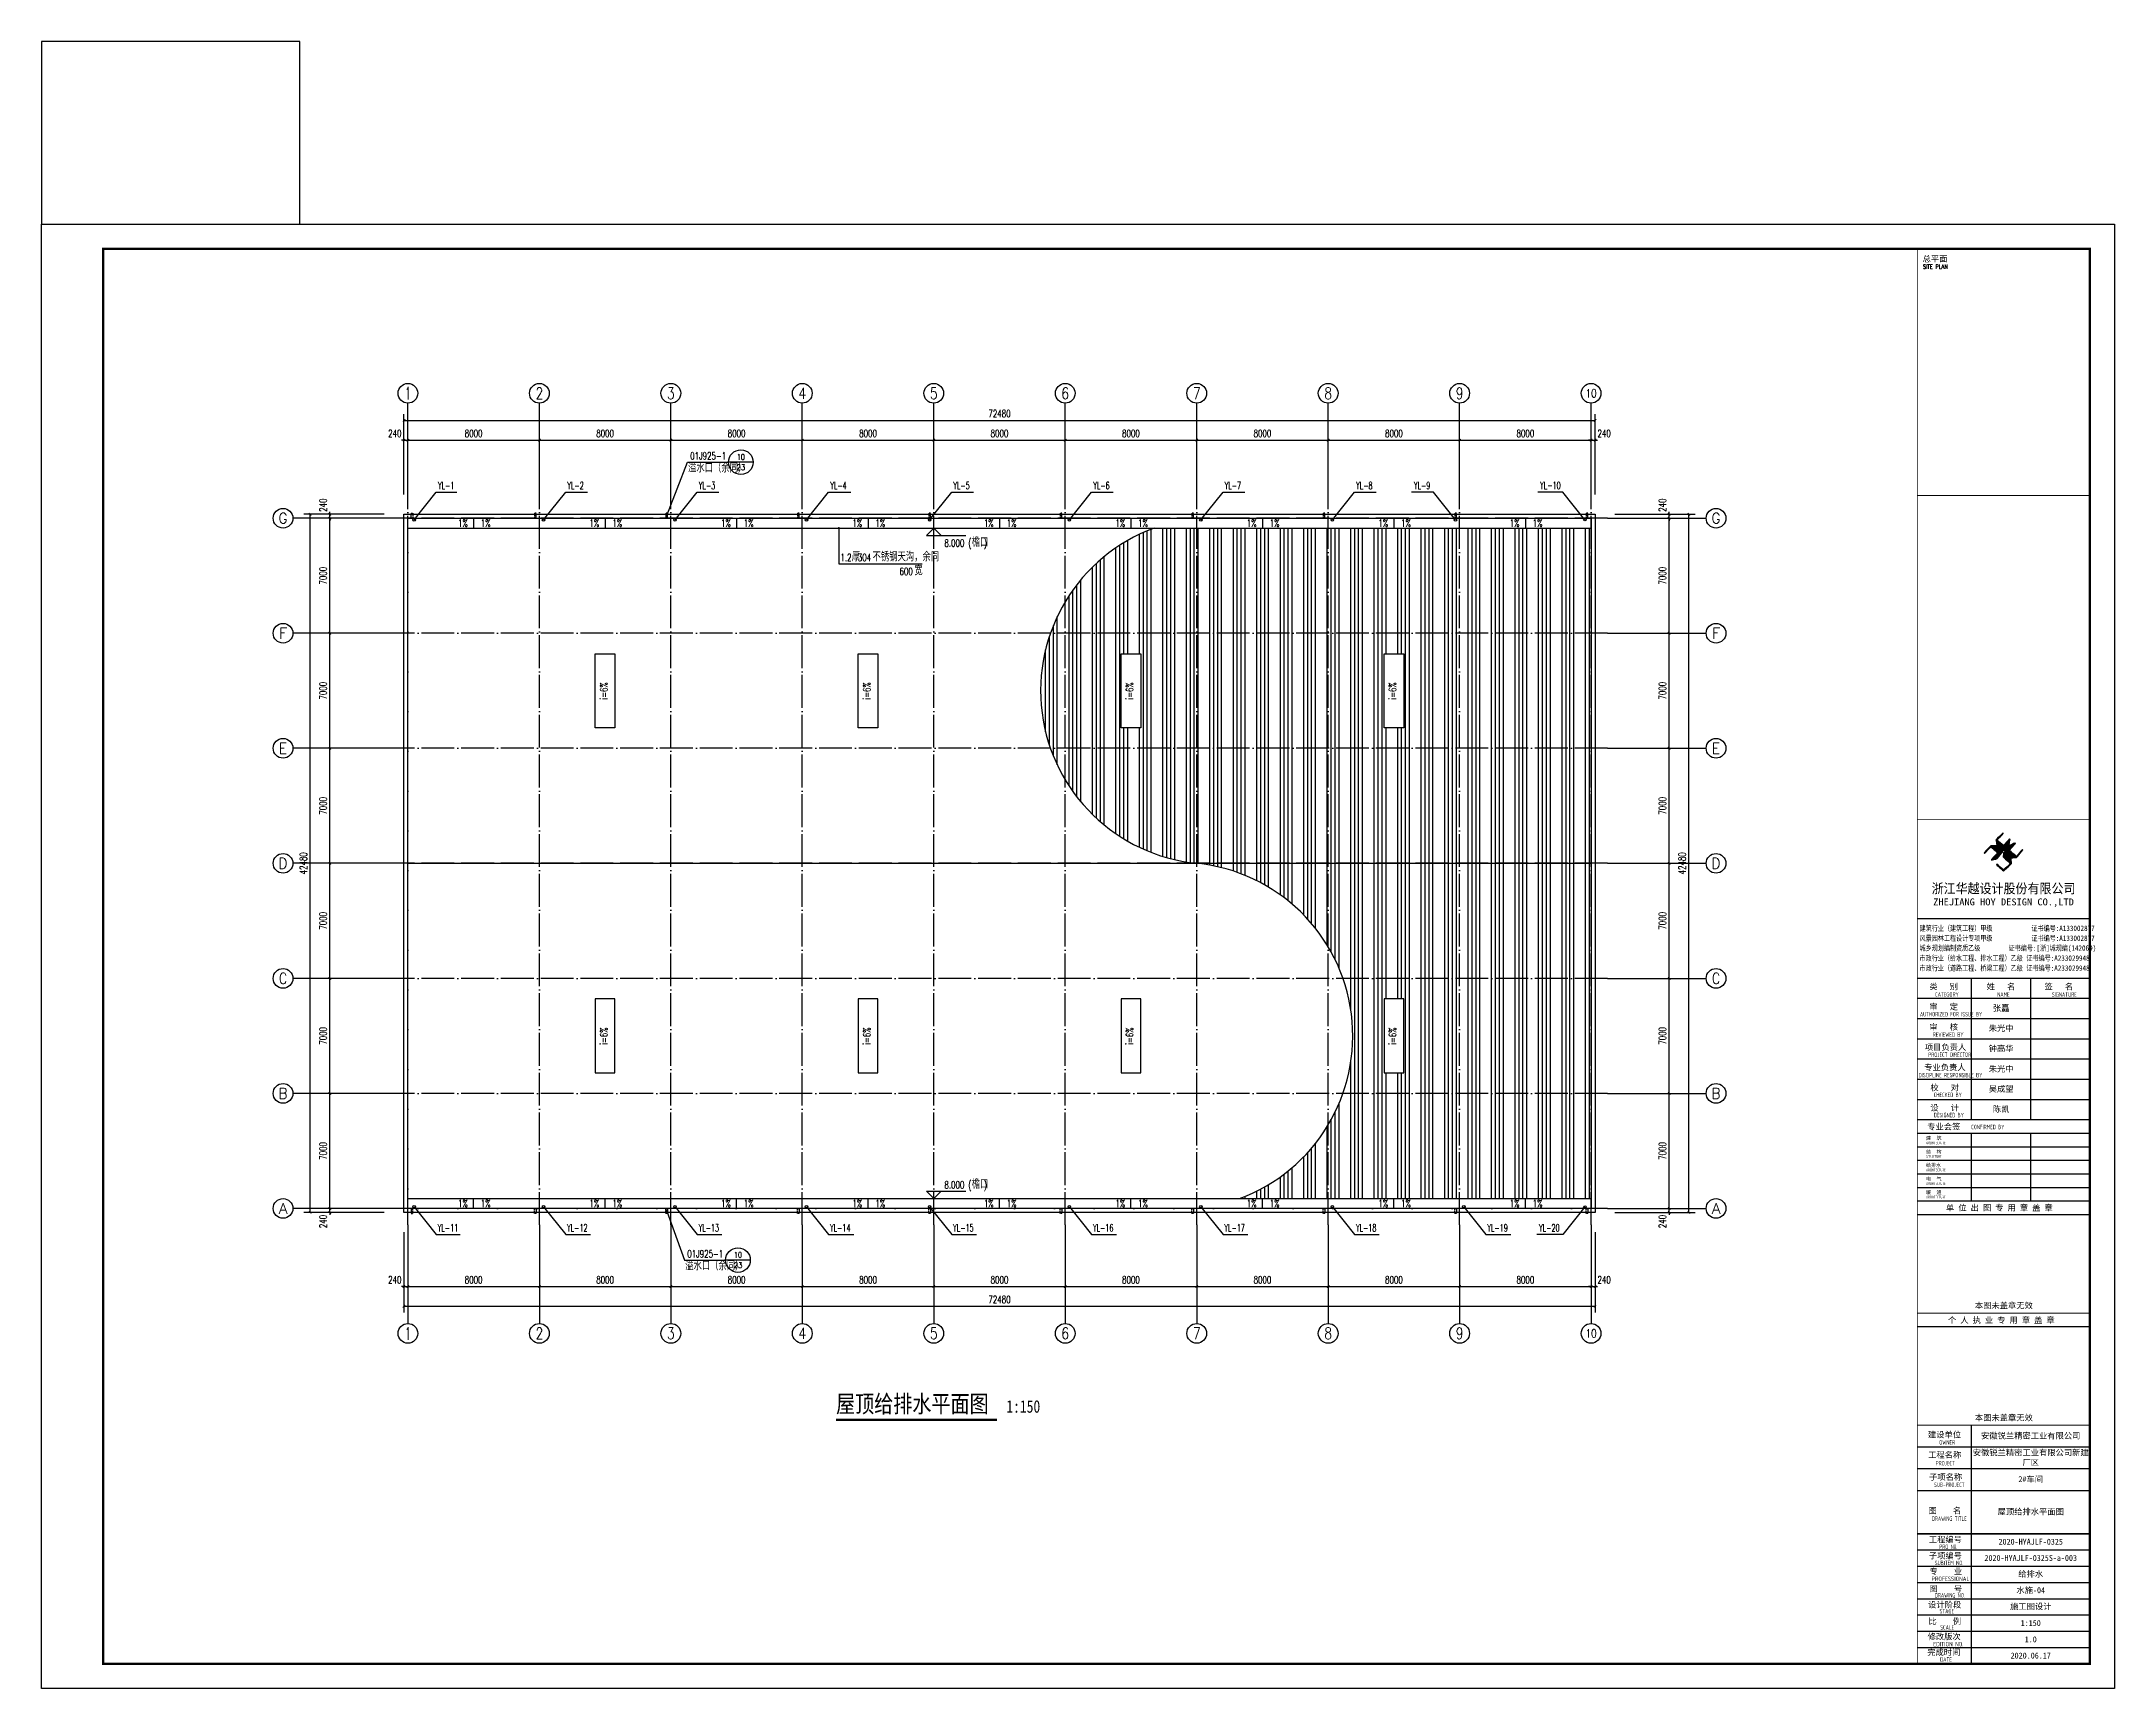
# Model space of a CAD drawing. Extents: x -173214 to 1102988, y -234847 to 675458.
# Drawn here: x 170967 to 297117, y 210095 to 310317 of the extents above; entities that cross this region are included whole.
import ezdxf
from ezdxf.enums import TextEntityAlignment as Align

# ---------------------------------------------------------------- set-up
doc = ezdxf.new("R2010")
doc.units = 0
doc.header["$LTSCALE"] = 1000
doc.header["$MEASUREMENT"] = 0
doc.linetypes.add('DASH', pattern=[0.35, 0.25, -0.1])
doc.linetypes.add('DOTE', pattern=[2.42, 2, -0.2, 0.02, -0.2])
doc.layers.get('Defpoints').update_dxf_attribs({"color": 250})
for name, color, linetype in [('0 - 屋顶', 150, 'Continuous'), ('0-建筑立面', 255, 'Continuous'), ('2D_ROOF', 150, 'Continuous'), ('AXIS', 171, 'Continuous'), ('AXIS_TEXT', 7, 'Continuous'), ('DIM_ELEV', 171, 'Continuous'), ('DIM_IDEN', 150, 'Continuous'), ('DIM_LEAD', 171, 'Continuous'), ('DIM_SYMB', 171, 'Continuous'), ('DIM_雨水', 3, 'Continuous'), ('DOTE', 8, 'DOTE'), ('PUB_TEXT', 7, 'Continuous'), ('PUB_TITLE', 171, 'Continuous'), ('ROOF', 150, 'Continuous'), ('TK', 4, 'Continuous'), ('TWT_TEXT', 7, 'Continuous'), ('VPIPE-雨水', 4, 'Continuous'), ('立面线', 7, 'Continuous')]:
    doc.layers.add(name, color=color, linetype=linetype)
doc.styles.add('-宋体', font='', dxfattribs={"width": 0.8})
doc.styles.add('_TCH_AXIS', font='COMPLEX', dxfattribs={"bigfont": 'GBCBIG'})
doc.styles.add('_TCH_DIM', font='SIMPLEX', dxfattribs={"bigfont": 'GBCBIG'})
doc.styles.add('_TCH_DIM_T3', font='SIMPLEX', dxfattribs={"width": 0.705882, "bigfont": 'GBCBIG'})
doc.styles.add('_TCH_LABEL', font='COMPLEX', dxfattribs={"bigfont": 'GBCBIG'})
doc.styles.add('_TWT_SERIAL', font='COMPLEX', dxfattribs={"width": 0.8, "height": 3, "bigfont": 'HZTXT'})
doc.styles.add('COMPLEX', font='COMPLEX')
doc.styles.add('HT', font='simhei.ttf', dxfattribs={"width": 0.8})
doc.styles.add('ROMANS', font='romans__.ttf', dxfattribs={"width": 0.65, "height": 231.275})
doc.styles.add('TSSD_REIN', font='tssdeng.shx', dxfattribs={"width": 0.7, "bigfont": 'tssdchn.shx'})
doc.styles.add('图签宋体', font='', dxfattribs={"height": 300})
doc.styles.add('图签黑体', font='simhei.ttf', dxfattribs={"height": 550})
doc.styles.add('宋体', font='', dxfattribs={"width": 0.8})
doc.styles.get('-宋体').set_extended_font_data('SimSun')
doc.styles.get('图签宋体').set_extended_font_data('NSimSun')
doc.styles.get('宋体').set_extended_font_data('SimSun')
doc.dimstyles.new('_TCH_ARCH&&150', dxfattribs={"dimtxt": 446.25, "dimasz": 150, "dimexe": 375, "dimexo": 450, "dimgap": 189.375, "dimtad": 1, "dimdec": 0, "dimzin": 0, "dimdsep": 46, "dimtxsty": '_TCH_DIM_T3', "dimblk": 'ARCHTICK', "dimcen": 0.09, "dimclrt": 7, "dimazin": 2, "dimtfac": 1, "dimtdec": 0, "dimtix": 1, "dimtmove": 2, "dimatfit": 3, "dimfxl": 0, "dimtolj": 1, "dimtzin": 0, "dimarcsym": 0})

msp = doc.modelspace()

# ---------------------------------------------------------------- texts
at = {"layer": 'PUB_TEXT'}
for s, height, style, width, p in [('01J925-1', 446.25, '_TCH_LABEL', 0.705882, (210444.2, 284873.2)), ('1%', 446.25, '_TCH_DIM', 0.705882, (196315.6, 280784.5)), ('1%', 446.25, '_TCH_DIM', 0.705882, (197706.3, 280784.5)), ('1%', 446.25, '_TCH_DIM', 0.705882, (204315.6, 280784.5)), ('1%', 446.25, '_TCH_DIM', 0.705882, (205706.3, 280784.5)), ('1%', 446.25, '_TCH_DIM', 0.705882, (212315.6, 280784.5)), ('1%', 446.25, '_TCH_DIM', 0.705882, (213706.3, 280784.5)), ('1%', 446.25, '_TCH_DIM', 0.705882, (220315.6, 280784.5)), ('1%', 446.25, '_TCH_DIM', 0.705882, (221706.3, 280784.5)), ('(', 446.2, '_TCH_DIM', 0.705882, (227365.9, 279575.2)), (')', 446.2, '_TCH_DIM', 0.705882, (228313.2, 279575.2)), ('1%', 446.25, '_TCH_DIM', 0.705882, (228315.6, 280784.5)), ('1%', 446.25, '_TCH_DIM', 0.705882, (229706.3, 280784.5)), ('1%', 446.25, '_TCH_DIM', 0.705882, (236315.6, 280784.5)), ('1%', 446.25, '_TCH_DIM', 0.705882, (237706.3, 280784.5)), ('1%', 446.25, '_TCH_DIM', 0.705882, (244315.6, 280784.5)), ('1%', 446.25, '_TCH_DIM', 0.705882, (245706.3, 280784.5)), ('1%', 446.25, '_TCH_DIM', 0.705882, (252315.6, 280784.5)), ('1%', 446.25, '_TCH_DIM', 0.705882, (253706.3, 280784.5)), ('1%', 446.25, '_TCH_DIM', 0.705882, (260315.6, 280784.5)), ('1%', 446.25, '_TCH_DIM', 0.705882, (261706.3, 280784.5)), ('1.2', 446.25, '_TCH_DIM', 0.705882, (219583.7, 278689.6)), ('304', 446.25, '_TCH_DIM', 0.705882, (220642.3, 278689.6)), ('8.000', 446.25, '_TCH_DIM', 0.705882, (225910.9, 279575.2)), ('600', 446.25, '_TCH_DIM', 0.705882, (223183.5, 277849.6)), ('8.000', 446.25, '_TCH_DIM', 0.705882, (225910.9, 240515.2)), ('(', 446.2, '_TCH_DIM', 0.705882, (227365.9, 240515.2)), (')', 446.2, '_TCH_DIM', 0.705882, (228313.2, 240515.2)), ('1%', 446.25, '_TCH_DIM', 0.705882, (196315.6, 239384.5)), ('1%', 446.25, '_TCH_DIM', 0.705882, (197706.3, 239384.5)), ('1%', 446.25, '_TCH_DIM', 0.705882, (204315.6, 239384.5)), ('1%', 446.25, '_TCH_DIM', 0.705882, (205706.3, 239384.5)), ('1%', 446.25, '_TCH_DIM', 0.705882, (212315.6, 239384.5)), ('1%', 446.25, '_TCH_DIM', 0.705882, (213706.3, 239384.5)), ('1%', 446.25, '_TCH_DIM', 0.705882, (220315.6, 239384.5)), ('1%', 446.25, '_TCH_DIM', 0.705882, (221706.3, 239384.5)), ('1%', 446.25, '_TCH_DIM', 0.705882, (228315.6, 239384.5)), ('1%', 446.25, '_TCH_DIM', 0.705882, (229706.3, 239384.5)), ('1%', 446.25, '_TCH_DIM', 0.705882, (236315.6, 239384.5)), ('1%', 446.25, '_TCH_DIM', 0.705882, (237706.3, 239384.5)), ('1%', 446.25, '_TCH_DIM', 0.705882, (244315.6, 239384.5)), ('1%', 446.25, '_TCH_DIM', 0.705882, (245706.3, 239384.5)), ('1%', 446.25, '_TCH_DIM', 0.705882, (252315.6, 239384.5)), ('1%', 446.25, '_TCH_DIM', 0.705882, (253706.3, 239384.5)), ('1%', 446.25, '_TCH_DIM', 0.705882, (260315.6, 239384.5)), ('1%', 446.25, '_TCH_DIM', 0.705882, (261706.3, 239384.5)), ('01J925-1', 446.25, '_TCH_LABEL', 0.705882, (210269, 236322.3)), ('屋顶给排水平面图', 1063.29, '宋体', 0.8, (219321, 226886.7)), ('1:150', 759.49, '宋体', 0.8, (229678.6, 226880.8))]:
    msp.add_text(s, height=height, dxfattribs=dict(at, style=style, width=width)).set_placement(p)
at = {"layer": 'PUB_TEXT', "style": '_TCH_LABEL'}
for s, height, p, p2 in [('10', 346.49, (213287.5, 284861.5), (213766, 284861.5)), ('23', 329.48, (213260, 284237.6), (213793.4, 284237.6)), ('23', 329.48, (213084.8, 235686.7), (213618.3, 235686.7)), ('10', 346.49, (213112.3, 236310.5), (213590.8, 236310.5))]:
    msp.add_text(s, height=height, dxfattribs=at).set_placement(p, p2, align=Align.FIT)
at = {"layer": 'PUB_TEXT'}
for s, height, style, p in [('溢水口（余同）', 506.38, '_TCH_LABEL', (210314.2, 284094.7)), ('檐口', 506.38, '_TCH_DIM', (227575.9, 279575.2)), ('厚', 506.4, '_TCH_DIM', (220273.7, 278689.6)), ('不锈钢天沟，余同', 506.38, '_TCH_DIM', (221542.3, 278689.6)), ('宽', 506.4, '_TCH_DIM', (224083.5, 277849.6)), ('檐口', 506.38, '_TCH_DIM', (227575.9, 240515.2)), ('溢水口（余同）', 506.38, '_TCH_LABEL', (210139, 235543.7))]:
    msp.add_text(s, height=height, dxfattribs=dict(at, style=style)).set_placement(p)
at = {"layer": 'PUB_TEXT', "style": '_TCH_DIM', "width": 0.705882}
for p in [(205408.4, 270267.7), (221408.4, 270267.7), (237408.4, 270267.7), (253408.4, 270267.7), (205408.4, 249267.7), (221408.4, 249267.7), (237408.4, 249267.7), (253408.4, 249267.7)]:
    msp.add_text('i=6%', height=446.25, rotation=90, dxfattribs=at).set_placement(p)
at = {"layer": 'TWT_TEXT', "style": '_TWT_SERIAL', "width": 0.64}
for s, p in [('YL-1', (195099.7, 283072.2)), ('YL-2', (202967.7, 283072.2)), ('YL-3', (210967.7, 283072.2)), ('YL-4', (218965.2, 283072.2)), ('YL-5', (226458.3, 283072.2, 3000)), ('YL-6', (234967.7, 283072.2)), ('YL-7', (242967.7, 283072.2)), ('YL-8', (250967.7, 283072.2)), ('YL-9', (254480.7, 283072.2)), ('YL-10', (262165.5, 283079.5)), ('YL-11', (195081.6, 237903.1)), ('YL-12', (202952.2, 237903.1)), ('YL-13', (210952.2, 237903.1)), ('YL-14', (218950.6, 237903.1)), ('YL-15', (226442.9, 237903.1)), ('YL-16', (234952.2, 237903.1)), ('YL-17', (242952.2, 237903.1)), ('YL-18', (250952.2, 237903.1)), ('YL-19', (258952.2, 237903.1)), ('YL-20', (262100.6, 237895.8))]:
    msp.add_text(s, height=450, dxfattribs=at).set_placement(p)

# ---------------------------------------------------------------- blocks, each defined once
blk = doc.blocks.new('A$C053D6479')
at = {"layer": 'PUB_TITLE'}
h = blk.add_hatch(color=256, dxfattribs=at)
h.dxf.hatch_style = 1
edge = h.paths.add_edge_path()
edge.add_spline(control_points=[(1026, 827), (1105, 920), (1188, 1008), (1266, 1102)], knot_values=[13, 13, 13, 13, 14, 14, 14, 14], degree=3, periodic=0)
edge.add_spline(control_points=[(1266, 1102), (1258, 1111), (1249, 1119), (1239, 1116)], knot_values=[12, 12, 12, 12, 13, 13, 13, 13], degree=3, periodic=0)
edge.add_spline(control_points=[(1239, 1116), (1210, 1107), (1179, 1092), (1144, 1077)], knot_values=[11, 11, 11, 11, 12, 12, 12, 12], degree=3, periodic=0)
edge.add_spline(control_points=[(1144, 1077), (1109, 1063), (1069, 1053), (1047, 1038)], knot_values=[10, 10, 10, 10, 11, 11, 11, 11], degree=3, periodic=0)
edge.add_spline(control_points=[(1047, 1038), (1028, 1026), (1007, 992), (991, 972)], knot_values=[9, 9, 9, 9, 10, 10, 10, 10], degree=3, periodic=0)
edge.add_spline(control_points=[(991, 972), (942, 913), (899, 868), (849, 810)], knot_values=[8, 8, 8, 8, 9, 9, 9, 9], degree=3, periodic=0)
edge.add_spline(control_points=[(849, 810), (842, 801), (822, 776), (822, 775)], knot_values=[7, 7, 7, 7, 8, 8, 8, 8], degree=3, periodic=0)
edge.add_spline(control_points=[(822, 775), (823, 771), (848, 752), (859, 744)], knot_values=[6, 6, 6, 6, 7, 7, 7, 7], degree=3, periodic=0)
edge.add_spline(control_points=[(859, 744), (949, 670), (1035, 592), (1122, 521)], knot_values=[5, 5, 5, 5, 6, 6, 6, 6], degree=3, periodic=0)
edge.add_spline(control_points=[(1122, 521), (1153, 527), (1185, 530), (1217, 533)], knot_values=[4, 4, 4, 4, 5, 5, 5, 5], degree=3, periodic=0)
edge.add_spline(control_points=[(1217, 533), (1246, 535), (1293, 532), (1316, 542)], knot_values=[3, 3, 3, 3, 4, 4, 4, 4], degree=3, periodic=0)
edge.add_spline(control_points=[(1316, 542), (1327, 547), (1338, 565), (1349, 579)], knot_values=[2, 2, 2, 2, 3, 3, 3, 3], degree=3, periodic=0)
edge.add_spline(control_points=[(1349, 579), (1423, 670), (1507, 759), (1572, 848)], knot_values=[1, 1, 1, 1, 2, 2, 2, 2], degree=3, periodic=0)
edge.add_spline(control_points=[(1572, 848), (1564, 852), (1561, 861), (1551, 862)], knot_values=[0, 0, 0, 0, 1, 1, 1, 1], degree=3, periodic=0)
edge.add_spline(control_points=[(1551, 862), (1469, 769), (1393, 671), (1310, 579)], knot_values=[15, 15, 15, 15, 16, 16, 16, 16], degree=3, periodic=0)
edge.add_spline(control_points=[(1310, 579), (1216, 662), (1118, 742), (1026, 827)], knot_values=[14, 14, 14, 14, 15, 15, 15, 15], degree=3, periodic=0)
at = {"layer": 'TK'}
h = blk.add_hatch(color=256, dxfattribs=at)
h.dxf.hatch_style = 2
edge = h.paths.add_edge_path()
edge.add_spline(control_points=[(366, 894), (366, 894), (366, 894), (270, 970), (183, 883), (101, 791), (16, 703), (-18, 714), (9, 735), (28, 755), (103, 838), (192, 930), (266, 1005), (319, 1009), (387, 1005), (442, 1007), (456, 1008), (472, 1011), (485, 1007), (507, 1000), (534, 967), (555, 949), (624, 891), (699, 833), (760, 773), (689, 691), (614, 604), (539, 517), (529, 505), (516, 487), (506, 482), (492, 475), (469, 472), (452, 467), (416, 456), (383, 448), (342, 438), (323, 433), (297, 422), (293, 440), (291, 452), (313, 470), (322, 480), (400, 566), (477, 652), (553, 736), (460, 815), (366, 894)], knot_values=[0, 0, 0, 0, 0.005, 0.01, 1, 1, 1, 2, 2, 2, 3, 3, 3, 4, 4, 4, 5, 5, 5, 6, 6, 6, 7, 7, 7, 8, 8, 8, 9, 9, 9, 10, 10, 10, 11, 11, 11, 12, 12, 12, 13, 13, 13, 14, 14, 14, 15, 15, 15, 15], degree=3, periodic=0)
h = blk.add_hatch(color=256, dxfattribs=at)
h.dxf.hatch_style = 2
edge = h.paths.add_edge_path()
edge.add_spline(control_points=[(728, 856), (728, 856), (728, 856), (719, 864), (651, 922), (580, 978), (514, 1036), (509, 1106), (488, 1176), (479, 1247), (570, 1343), (663, 1436), (758, 1526), (764, 1523), (768, 1518), (774, 1515), (693, 1422), (599, 1343), (520, 1249), (607, 1171), (698, 1096), (789, 1021), (874, 1109), (950, 1206), (1031, 1298), (1066, 1286), (1054, 1262), (1045, 1224), (1036, 1188), (1031, 1158), (1024, 1121), (1020, 1104), (1017, 1085), (1012, 1071), (1004, 1052), (976, 1026), (956, 1003), (906, 946), (866, 899), (814, 839), (806, 829), (789, 806), (787, 806), (777, 804), (728, 856)], knot_values=[0, 0, 0, 0, 0.005, 0.01, 1, 1, 1, 2, 2, 2, 3, 3, 3, 4, 4, 4, 5, 5, 5, 6, 6, 6, 7, 7, 7, 8, 8, 8, 9, 9, 9, 10, 10, 10, 11, 11, 11, 12, 12, 12, 13, 13, 13, 14, 14, 14, 14], degree=3, periodic=0)
h = blk.add_hatch(color=256, dxfattribs=at)
h.dxf.hatch_style = 2
edge = h.paths.add_edge_path()
edge.add_spline(control_points=[(511, 261), (511, 261), (511, 261), (516, 267), (609, 192), (696, 111), (785, 33), (883, 118), (977, 208), (1070, 298), (992, 373), (892, 456), (803, 534), (791, 544), (768, 561), (766, 569), (761, 588), (776, 634), (780, 655), (785, 690), (788, 721), (795, 746), (897, 661), (998, 576), (1097, 490), (1100, 425), (1106, 361), (1107, 294), (1018, 207), (925, 121), (830, 33), (818, 21), (800, 0), (787, 0), (768, -1), (725, 49), (712, 60), (662, 103), (616, 143), (568, 186), (545, 207), (518, 224), (499, 250), (501, 259), (511, 261)], knot_values=[0, 0, 0, 0, 0.005, 0.01, 1, 1, 1, 2, 2, 2, 3, 3, 3, 4, 4, 4, 5, 5, 5, 6, 6, 6, 7, 7, 7, 8, 8, 8, 9, 9, 9, 10, 10, 10, 11, 11, 11, 12, 12, 12, 13, 13, 13, 14, 14, 14, 14], degree=3, periodic=0)
for points, knots in [([(555, 949), (624, 891), (699, 833), (760, 773), (689, 691), (614, 604), (539, 517), (529, 505), (516, 487), (506, 482), (492, 475), (469, 472), (452, 467), (416, 456), (383, 448), (342, 438), (323, 433), (297, 422), (293, 440), (291, 452), (313, 470), (322, 480), (400, 566), (477, 652), (553, 736), (460, 815), (366, 894), (270, 970), (183, 883), (101, 791), (16, 703), (-18, 714), (9, 735), (28, 755), (103, 838), (192, 930), (266, 1005), (319, 1009), (387, 1005), (442, 1007), (456, 1008), (472, 1011), (485, 1007), (507, 1000), (534, 967), (555, 949)], [0, 0, 0, 0, 1, 1, 1, 2, 2, 2, 3, 3, 3, 4, 4, 4, 5, 5, 5, 6, 6, 6, 7, 7, 7, 8, 8, 8, 9, 9, 9, 10, 10, 10, 11, 11, 11, 12, 12, 12, 13, 13, 13, 14, 14, 14, 15, 15, 15, 15]), ([(1031, 1298), (1066, 1286), (1054, 1262), (1045, 1224), (1036, 1188), (1031, 1158), (1024, 1121), (1020, 1104), (1017, 1085), (1012, 1071), (1004, 1052), (976, 1026), (956, 1003), (906, 946), (866, 899), (814, 839), (806, 829), (789, 806), (787, 806), (777, 804), (728, 856), (719, 864), (651, 922), (580, 978), (514, 1036), (509, 1106), (488, 1176), (479, 1247), (570, 1343), (663, 1436), (758, 1526), (764, 1523), (768, 1518), (774, 1515), (693, 1422), (599, 1343), (520, 1249), (607, 1171), (698, 1096), (789, 1021), (874, 1109), (950, 1206), (1031, 1298)], [0, 0, 0, 0, 1, 1, 1, 2, 2, 2, 3, 3, 3, 4, 4, 4, 5, 5, 5, 6, 6, 6, 7, 7, 7, 8, 8, 8, 9, 9, 9, 10, 10, 10, 11, 11, 11, 12, 12, 12, 13, 13, 13, 14, 14, 14, 14]), ([(1551, 862), (1561, 861), (1564, 852), (1572, 848), (1507, 759), (1423, 670), (1349, 579), (1338, 565), (1327, 547), (1316, 542), (1293, 532), (1246, 535), (1217, 533), (1185, 530), (1153, 527), (1122, 521), (1035, 592), (949, 670), (859, 744), (848, 752), (823, 771), (822, 775), (822, 776), (842, 801), (849, 810), (899, 868), (942, 913), (991, 972), (1007, 992), (1028, 1026), (1047, 1038), (1069, 1053), (1109, 1063), (1144, 1077), (1179, 1092), (1210, 1107), (1239, 1116), (1249, 1119), (1258, 1111), (1266, 1102), (1188, 1008), (1105, 920), (1026, 827), (1118, 742), (1216, 662), (1310, 579), (1393, 671), (1469, 769), (1551, 862)], [0, 0, 0, 0, 1, 1, 1, 2, 2, 2, 3, 3, 3, 4, 4, 4, 5, 5, 5, 6, 6, 6, 7, 7, 7, 8, 8, 8, 9, 9, 9, 10, 10, 10, 11, 11, 11, 12, 12, 12, 13, 13, 13, 14, 14, 14, 15, 15, 15, 16, 16, 16, 16]), ([(1097, 490), (1100, 425), (1106, 361), (1107, 294), (1018, 207), (925, 121), (830, 33), (818, 21), (800, 0), (787, 0), (768, -1), (725, 49), (712, 60), (662, 103), (616, 143), (568, 186), (545, 207), (518, 224), (499, 250), (501, 259), (511, 261), (516, 267), (609, 192), (696, 111), (785, 33), (883, 118), (977, 208), (1070, 298), (992, 373), (892, 456), (803, 534), (791, 544), (768, 561), (766, 569), (761, 588), (776, 634), (780, 655), (785, 690), (788, 721), (795, 746), (897, 661), (998, 576), (1097, 490)], [0, 0, 0, 0, 1, 1, 1, 2, 2, 2, 3, 3, 3, 4, 4, 4, 5, 5, 5, 6, 6, 6, 7, 7, 7, 8, 8, 8, 9, 9, 9, 10, 10, 10, 11, 11, 11, 12, 12, 12, 13, 13, 13, 14, 14, 14, 14])]:
    blk.add_open_spline(points, degree=3, knots=knots, dxfattribs=at)
blk = doc.blocks.new('GeYuanFrame_20373581', base_point=(20.09, 4.53))
at = {"layer": 'PUB_TITLE'}
for points in [[(803.09, 235.33), (803.09, 292.73)], [(827.09, 235.33), (827.09, 292.73)], [(803.09, 202.33), (803.09, 229.83)], [(827.09, 202.33), (827.09, 229.83)], [(803.09, 14.53), (803.09, 111.33)]]:
    blk.add_lwpolyline(points, dxfattribs=at)
at = {"layer": 'TK'}
for p, q in [((781.09, 316.93), (851.09, 316.93)), ((781.09, 284.53), (851.09, 284.53)), ((781.09, 276.33), (851.09, 276.33)), ((781.09, 268.13), (851.09, 268.13)), ((781.09, 259.93), (851.09, 259.93)), ((781.09, 251.73), (851.09, 251.73)), ((781.09, 243.53), (851.09, 243.53)), ((781.09, 235.33), (851.09, 235.33)), ((781.09, 235.33), (851.09, 235.33)), ((781.09, 102.53), (851.09, 102.53)), ((781.09, 93.73), (851.09, 93.73)), ((781.09, 84.93), (803.09, 84.93)), ((781.09, 84.93), (851.09, 84.93)), ((781.09, 67.37), (851.09, 67.37)), ((781.09, 67.33), (851.09, 67.33)), ((781.09, 60.77), (851.09, 60.77)), ((781.09, 54.17), (851.09, 54.17)), ((781.09, 47.57), (851.09, 47.57)), ((781.09, 40.97), (851.09, 40.97)), ((781.09, 34.37), (851.09, 34.37)), ((781.09, 27.77), (851.09, 27.77)), ((781.09, 21.17), (851.09, 21.17)), ((781.09, 14.53), (851.09, 14.53))]:
    blk.add_line(p, q, dxfattribs=at)
blk.add_lwpolyline([(20.09, 4.53), (20.09, 598.53), (861.09, 598.53), (861.09, 4.53)], close=True, dxfattribs=at)
at = {"layer": 'TK', "const_width": 1}
blk.add_lwpolyline([(45.09, 588.53), (851.09, 588.53), (851.09, 14.53), (45.09, 14.53)], close=True, dxfattribs=at)
at = {"layer": 'TK'}
for points, const_width in [([(781.09, 588.53), (781.09, 14.53)], 0.4), ([(781.09, 488.5), (851.09, 488.5)], 0.35), ([(781.09, 357.14), (851.09, 357.14)], 0.35), ([(781.09, 292.73), (851.09, 292.73)], 0.35), ([(781.09, 292.73), (851.09, 292.73)], 0.35), ([(781.09, 235.33), (851.09, 235.33)], 0.35), ([(781.09, 202.33), (851.09, 202.33)], 0.35), ([(781.09, 156.83), (851.09, 156.83)], 0.35), ([(781.09, 111.33), (851.09, 111.33)], 0.35), ([(781.09, 67.37), (851.09, 67.37)], 0.35)]:
    blk.add_lwpolyline(points, dxfattribs=dict(at, const_width=const_width))
for points in [[(781.09, 292.73), (851.09, 292.73)], [(781.09, 235.33), (851.09, 235.33)], [(781.09, 229.83), (851.09, 229.83)], [(781.09, 224.33), (851.09, 224.33)], [(781.09, 218.83), (851.09, 218.83)], [(781.09, 213.33), (851.09, 213.33)], [(781.09, 207.83), (851.09, 207.83)], [(781.09, 202.33), (851.09, 202.33)], [(781.09, 196.83), (851.09, 196.83)], [(781.09, 151.33), (851.09, 151.33)]]:
    blk.add_lwpolyline(points, dxfattribs=at)
at = {"layer": 'PUB_TITLE', "xscale": 0.01000000000021828, "yscale": 0.01000000000021828, "zscale": 0.01}
blk.add_blockref('A$C053D6479', (808.19, 336.27), dxfattribs=at)
at = {"layer": 'TK', "style": '图签宋体'}
for s, height, p in [('总平面', 2.4, (783.23, 583.28)), ('类   别', 2.4, (785.97, 288.09)), ('姓   名', 2.4, (809.2, 288.09)), ('签   名', 2.4, (832.68, 288.09)), ('审   定', 2.4, (785.97, 279.89)), ('审   核', 2.4, (785.97, 271.69)), ('项目负责人', 2.4, (784.13, 263.49)), ('专业负责人', 2.4, (783.89, 255.29)), ('校   对', 2.4, (786.38, 247.09)), ('设   计', 2.4, (786.36, 238.89)), ('建  筑', 1.44, (784.61, 227.11)), ('专业会签', 2.4, (785.12, 231.24)), ('结  构', 1.44, (784.61, 221.61)), ('给排水', 1.44, (784.61, 216.11)), ('电  气', 1.44, (784.61, 210.61)), ('暖  通', 1.44, (784.61, 205.11)), ('单 位 出 图 专 用 章 盖 章', 2.4, (792.72, 198.35)), ('本图未盖章无效', 2.4, (804.43, 158.7)), ('个 人 执 业 专 用 章 盖 章', 2.4, (793.52, 152.77)), ('本图未盖章无效', 2.4, (804.43, 113.2)), ('建设单位', 2.4, (785.39, 106.33)), ('工程名称', 2.4, (785.47, 98.12)), ('子项名称', 2.4, (785.85, 89.14)), ('图    名', 2.4, (785.63, 75.5)), ('工程编号', 2.4, (785.77, 63.77)), ('子项编号', 2.4, (785.77, 57.19)), ('专    业', 2.4, (786.01, 50.88)), ('图    号', 2.4, (786.02, 43.77)), ('设计阶段', 2.4, (785.45, 37.32)), ('修改版次', 2.4, (785.24, 24.41)), ('比    例', 2.4, (785.59, 30.63)), ('完成时间', 2.4, (785.11, 18.02))]:
    blk.add_text(s, height=height, dxfattribs=at).set_placement(p)
at = {"layer": 'TK'}
for s, height, style, width, p in [('SITE PLAN', 1.697, 'ROMANS', 0.76, (783.35, 580.49)), ('建筑行业（建筑工程）甲级           证书编号:A133002877', 2.2, '-宋体', 0.8, (782, 311.83)), ('风景园林工程设计专项甲级           证书编号:A133002877', 2.2, '-宋体', 0.8, (782, 307.81)), ('城乡规划编制资质乙级        证书编号:[浙]城规编(142069)', 2.2, '-宋体', 0.8, (782, 303.82)), ('市政行业（给水工程、排水工程）乙级 证书编号:A233029948', 2.2, '-宋体', 0.8, (782, 299.74)), ('市政行业（道路工程、桥梁工程）乙级 证书编号:A233029948', 2.2, '-宋体', 0.8, (782, 295.69)), ('CATEGORY', 1.8, 'TSSD_REIN', 0.7, (788.32, 285.17)), ('NAME', 1.8, 'TSSD_REIN', 0.7, (813.51, 285.17)), ('SIGNATURE', 1.8, 'TSSD_REIN', 0.7, (835.66, 285.17)), ('AUTHORIZED FOR ISSUE BY', 1.8, 'TSSD_REIN', 0.7, (782.12, 277.17)), ('REVIEWED BY', 1.8, 'TSSD_REIN', 0.7, (787.36, 268.91)), ('PROJECT DIRECTOR', 1.8, 'TSSD_REIN', 0.7, (785.55, 260.74)), ('DISCIPLINE RESPONSIBLE BY', 1.8, 'TSSD_REIN', 0.7, (781.57, 252.48)), ('CHECKED BY', 1.8, 'TSSD_REIN', 0.7, (787.75, 244.44)), ('DESIGNED BY', 1.8, 'TSSD_REIN', 0.7, (787.76, 236.27)), ('CONFIRMED BY', 1.8, 'TSSD_REIN', 0.7, (802.94, 231.42)), ('ARCHITECTURE', 1.08, 'TSSD_REIN', 0.7, (784.65, 225.34)), ('STRUCTURE', 1.08, 'TSSD_REIN', 0.7, (784.65, 219.84)), ('ARCHITECTURE', 1.08, 'TSSD_REIN', 0.7, (784.65, 214.34)), ('ARCHITECTURE', 1.08, 'TSSD_REIN', 0.7, (784.65, 208.84)), ('ARCHITECTURE', 1.08, 'TSSD_REIN', 0.7, (784.65, 203.34)), ('OWNER', 1.8, 'TSSD_REIN', 0.7, (789.98, 103.48)), ('PROJECT', 1.8, 'TSSD_REIN', 0.7, (788.52, 95.02)), ('SUB-PROJECT', 1.8, 'TSSD_REIN', 0.7, (787.86, 86.3)), ('DRAWING TITLE', 1.8, 'TSSD_REIN', 0.7, (786.97, 72.53)), ('PRO N0.', 1.8, 'TSSD_REIN', 0.7, (790.01, 61.15)), ('SUBITEM NO.', 1.8, 'TSSD_REIN', 0.7, (788.15, 54.58)), ('PROFESSIONAL', 1.8, 'TSSD_REIN', 0.8, (786.88, 48.15)), ('DRAWING NO.', 1.8, 'TSSD_REIN', 0.7, (788.19, 41.45)), ('STAGE', 1.8, 'TSSD_REIN', 0.7, (790.09, 35.03)), ('SCALE', 1.8, 'TSSD_REIN', 0.7, (790.38, 28.42)), ('EDITION NO.', 1.8, 'TSSD_REIN', 0.8, (787.53, 21.64)), ('DATE', 1.8, 'TSSD_REIN', 0.7, (790.33, 15.45))]:
    blk.add_text(s, height=height, dxfattribs=dict(at, style=style, width=width)).set_placement(p)
for s, height, style, width, p in [('浙江华越设计股份有限公司', 3.96, 'HT', 0.9, (816.07, 329.16)), ('ZHEJIANG HOY DESIGN CO.,LTD', 2.8, '图签黑体', 1.11, (816.06, 323.29))]:
    blk.add_text(s, height=height, dxfattribs=dict(at, style=style, width=width)).set_placement(p, align=Align.MIDDLE)
at = {"layer": 'TK', "char_height": 2.4, "attachment_point": 5, "style": '图签宋体'}
for s, insert, width in [('张矗', (815.09, 280.4), 24), ('朱光中', (815.09, 272.23), 24), ('钟高华', (815.09, 264.03), 24), ('朱光中', (815.09, 255.76), 24), ('吴成望', (815.09, 247.63), 24), ('陈凯', (815.09, 239.43), 24), ('安徽锐兰精密工业有限公司新建厂区', (827.09, 98.13), 48), ('安徽锐兰精密工业有限公司', (827.09, 106.93), 48), ('2#车间', (827.09, 89.33), 48), ('屋顶给排水平面图', (827.09, 76.13), 48), ('2020-HYAJLF-0325', (827.09, 64.07), 48), ('2020-HYAJLF-0325S-a-003', (827.09, 57.47), 48), ('给排水', (827.09, 50.87), 48), ('水施-04', (827.09, 44.27), 48), ('施工图设计', (827.09, 37.67), 48), ('1:150', (827.09, 31.07), 48), ('1.0', (827.09, 24.47), 48), ('2020.06.17', (827.09, 17.88), 48)]:
    blk.add_mtext(s, dxfattribs=dict(at, insert=insert, width=width))
blk = doc.blocks.new('_AXISO')
blk.add_circle((0, 0), 0.5)
at = {"layer": 'AXIS_TEXT', "style": 'COMPLEX', "width": 1.041667}
blk.add_attdef('A', text='', height=0.56, dxfattribs=at).set_placement((-0.25, -0.28), (0.25, -0.28), align=Align.FIT)
blk = doc.blocks.new('_ArchTick')
at = {"color": 0, "linetype": 'ByBlock', "const_width": 0.4}
blk.add_lwpolyline([(-0.5, -0.5), (0.5, 0.5)], dxfattribs=at)
blk = doc.blocks.new('*D206')
at = {"layer": 'AXIS', "color": 0, "lineweight": -2}
for p, q in [((193026, 237858), (193026, 232983)), ((265506, 237858), (265506, 232983)), ((193026, 233358), (265506, 233358))]:
    blk.add_line(p, q, dxfattribs=at)
at = {"layer": 'Defpoints', "color": 0}
for p in [(193026, 238308), (265506, 238308), (265506, 233358)]:
    blk.add_point(p, dxfattribs=at)
at = {"layer": 'AXIS', "color": 0, "lineweight": -2, "xscale": 150, "yscale": 150, "zscale": 150, "rotation": 180}
blk.add_blockref('_ArchTick', (193026, 233358), dxfattribs=at)
at = {"layer": 'AXIS', "color": 0, "lineweight": -2, "xscale": 150, "yscale": 150, "zscale": 150}
blk.add_blockref('_ArchTick', (265506, 233358), dxfattribs=at)
at = {"layer": 'AXIS', "color": 7, "insert": (229266, 233770), "char_height": 446.2, "attachment_point": 5, "style": '_TCH_DIM_T3'}
blk.add_mtext('\\A1;72480', dxfattribs=at)
blk = doc.blocks.new('*D207')
at = {"layer": 'AXIS', "color": 0, "lineweight": -2}
for p, q in [((193026, 237858), (193026, 234183)), ((193266, 237858), (193266, 234183)), ((193026, 234558), (192876, 234558)), ((193026, 234558), (193266, 234558)), ((193266, 234558), (193416, 234558))]:
    blk.add_line(p, q, dxfattribs=at)
at = {"layer": 'Defpoints', "color": 0}
for p in [(193026, 238308), (193266, 238308), (193266, 234558)]:
    blk.add_point(p, dxfattribs=at)
at = {"layer": 'AXIS', "color": 0, "lineweight": -2, "xscale": 150, "yscale": 150, "zscale": 150}
blk.add_blockref('_ArchTick', (193026, 234558), dxfattribs=at)
at = {"layer": 'AXIS', "color": 0, "lineweight": -2, "xscale": 150, "yscale": 150, "zscale": 150, "rotation": 180}
blk.add_blockref('_ArchTick', (193266, 234558), dxfattribs=at)
at = {"layer": 'AXIS', "color": 7, "insert": (192471, 234970), "char_height": 446.2, "attachment_point": 5, "style": '_TCH_DIM_T3'}
blk.add_mtext('\\A1;240', dxfattribs=at)
blk = doc.blocks.new('*D208')
at = {"layer": 'AXIS', "color": 0, "lineweight": -2}
for p, q in [((193266, 237858), (193266, 234183)), ((201266, 237858), (201266, 234183)), ((193266, 234558), (201266, 234558))]:
    blk.add_line(p, q, dxfattribs=at)
at = {"layer": 'Defpoints', "color": 0}
for p in [(193266, 238308), (201266, 238308), (201266, 234558)]:
    blk.add_point(p, dxfattribs=at)
at = {"layer": 'AXIS', "color": 0, "lineweight": -2, "xscale": 150, "yscale": 150, "zscale": 150, "rotation": 180}
blk.add_blockref('_ArchTick', (193266, 234558), dxfattribs=at)
at = {"layer": 'AXIS', "color": 0, "lineweight": -2, "xscale": 150, "yscale": 150, "zscale": 150}
blk.add_blockref('_ArchTick', (201266, 234558), dxfattribs=at)
at = {"layer": 'AXIS', "color": 7, "insert": (197266, 234970), "char_height": 446.2, "attachment_point": 5, "style": '_TCH_DIM_T3'}
blk.add_mtext('\\A1;8000', dxfattribs=at)
blk = doc.blocks.new('*D209')
at = {"layer": 'AXIS', "color": 0, "lineweight": -2}
for p, q in [((201266, 237858), (201266, 234183)), ((209266, 237858), (209266, 234183)), ((201266, 234558), (209266, 234558))]:
    blk.add_line(p, q, dxfattribs=at)
at = {"layer": 'Defpoints', "color": 0}
for p in [(201266, 238308), (209266, 238308), (209266, 234558)]:
    blk.add_point(p, dxfattribs=at)
at = {"layer": 'AXIS', "color": 0, "lineweight": -2, "xscale": 150, "yscale": 150, "zscale": 150, "rotation": 180}
blk.add_blockref('_ArchTick', (201266, 234558), dxfattribs=at)
at = {"layer": 'AXIS', "color": 0, "lineweight": -2, "xscale": 150, "yscale": 150, "zscale": 150}
blk.add_blockref('_ArchTick', (209266, 234558), dxfattribs=at)
at = {"layer": 'AXIS', "color": 7, "insert": (205266, 234970), "char_height": 446.2, "attachment_point": 5, "style": '_TCH_DIM_T3'}
blk.add_mtext('\\A1;8000', dxfattribs=at)
blk = doc.blocks.new('*D210')
at = {"layer": 'AXIS', "color": 0, "lineweight": -2}
for p, q in [((209266, 237858), (209266, 234183)), ((217266, 237858), (217266, 234183)), ((209266, 234558), (217266, 234558))]:
    blk.add_line(p, q, dxfattribs=at)
at = {"layer": 'Defpoints', "color": 0}
for p in [(209266, 238308), (217266, 238308), (217266, 234558)]:
    blk.add_point(p, dxfattribs=at)
at = {"layer": 'AXIS', "color": 0, "lineweight": -2, "xscale": 150, "yscale": 150, "zscale": 150, "rotation": 180}
blk.add_blockref('_ArchTick', (209266, 234558), dxfattribs=at)
at = {"layer": 'AXIS', "color": 0, "lineweight": -2, "xscale": 150, "yscale": 150, "zscale": 150}
blk.add_blockref('_ArchTick', (217266, 234558), dxfattribs=at)
at = {"layer": 'AXIS', "color": 7, "insert": (213266, 234970), "char_height": 446.2, "attachment_point": 5, "style": '_TCH_DIM_T3'}
blk.add_mtext('\\A1;8000', dxfattribs=at)
blk = doc.blocks.new('*D211')
at = {"layer": 'AXIS', "color": 0, "lineweight": -2}
for p, q in [((217266, 237858), (217266, 234183)), ((225266, 237858), (225266, 234183)), ((217266, 234558), (225266, 234558))]:
    blk.add_line(p, q, dxfattribs=at)
at = {"layer": 'Defpoints', "color": 0}
for p in [(217266, 238308), (225266, 238308), (225266, 234558)]:
    blk.add_point(p, dxfattribs=at)
at = {"layer": 'AXIS', "color": 0, "lineweight": -2, "xscale": 150, "yscale": 150, "zscale": 150, "rotation": 180}
blk.add_blockref('_ArchTick', (217266, 234558), dxfattribs=at)
at = {"layer": 'AXIS', "color": 0, "lineweight": -2, "xscale": 150, "yscale": 150, "zscale": 150}
blk.add_blockref('_ArchTick', (225266, 234558), dxfattribs=at)
at = {"layer": 'AXIS', "color": 7, "insert": (221266, 234970), "char_height": 446.2, "attachment_point": 5, "style": '_TCH_DIM_T3'}
blk.add_mtext('\\A1;8000', dxfattribs=at)
blk = doc.blocks.new('*D212')
at = {"layer": 'AXIS', "color": 0, "lineweight": -2}
for p, q in [((225266, 237858), (225266, 234183)), ((233266, 237858), (233266, 234183)), ((225266, 234558), (233266, 234558))]:
    blk.add_line(p, q, dxfattribs=at)
at = {"layer": 'Defpoints', "color": 0}
for p in [(225266, 238308), (233266, 238308), (233266, 234558)]:
    blk.add_point(p, dxfattribs=at)
at = {"layer": 'AXIS', "color": 0, "lineweight": -2, "xscale": 150, "yscale": 150, "zscale": 150, "rotation": 180}
blk.add_blockref('_ArchTick', (225266, 234558), dxfattribs=at)
at = {"layer": 'AXIS', "color": 0, "lineweight": -2, "xscale": 150, "yscale": 150, "zscale": 150}
blk.add_blockref('_ArchTick', (233266, 234558), dxfattribs=at)
at = {"layer": 'AXIS', "color": 7, "insert": (229266, 234970), "char_height": 446.2, "attachment_point": 5, "style": '_TCH_DIM_T3'}
blk.add_mtext('\\A1;8000', dxfattribs=at)
blk = doc.blocks.new('*D213')
at = {"layer": 'AXIS', "color": 0, "lineweight": -2}
for p, q in [((233266, 237858), (233266, 234183)), ((241266, 237858), (241266, 234183)), ((233266, 234558), (241266, 234558))]:
    blk.add_line(p, q, dxfattribs=at)
at = {"layer": 'Defpoints', "color": 0}
for p in [(233266, 238308), (241266, 238308), (241266, 234558)]:
    blk.add_point(p, dxfattribs=at)
at = {"layer": 'AXIS', "color": 0, "lineweight": -2, "xscale": 150, "yscale": 150, "zscale": 150, "rotation": 180}
blk.add_blockref('_ArchTick', (233266, 234558), dxfattribs=at)
at = {"layer": 'AXIS', "color": 0, "lineweight": -2, "xscale": 150, "yscale": 150, "zscale": 150}
blk.add_blockref('_ArchTick', (241266, 234558), dxfattribs=at)
at = {"layer": 'AXIS', "color": 7, "insert": (237266, 234970), "char_height": 446.2, "attachment_point": 5, "style": '_TCH_DIM_T3'}
blk.add_mtext('\\A1;8000', dxfattribs=at)
blk = doc.blocks.new('*D214')
at = {"layer": 'AXIS', "color": 0, "lineweight": -2}
for p, q in [((241266, 237858), (241266, 234183)), ((249266, 237858), (249266, 234183)), ((241266, 234558), (249266, 234558))]:
    blk.add_line(p, q, dxfattribs=at)
at = {"layer": 'Defpoints', "color": 0}
for p in [(241266, 238308), (249266, 238308), (249266, 234558)]:
    blk.add_point(p, dxfattribs=at)
at = {"layer": 'AXIS', "color": 0, "lineweight": -2, "xscale": 150, "yscale": 150, "zscale": 150, "rotation": 180}
blk.add_blockref('_ArchTick', (241266, 234558), dxfattribs=at)
at = {"layer": 'AXIS', "color": 0, "lineweight": -2, "xscale": 150, "yscale": 150, "zscale": 150}
blk.add_blockref('_ArchTick', (249266, 234558), dxfattribs=at)
at = {"layer": 'AXIS', "color": 7, "insert": (245266, 234970), "char_height": 446.2, "attachment_point": 5, "style": '_TCH_DIM_T3'}
blk.add_mtext('\\A1;8000', dxfattribs=at)
blk = doc.blocks.new('*D215')
at = {"layer": 'AXIS', "color": 0, "lineweight": -2}
for p, q in [((249266, 237858), (249266, 234183)), ((257266, 237858), (257266, 234183)), ((249266, 234558), (257266, 234558))]:
    blk.add_line(p, q, dxfattribs=at)
at = {"layer": 'Defpoints', "color": 0}
for p in [(249266, 238308), (257266, 238308), (257266, 234558)]:
    blk.add_point(p, dxfattribs=at)
at = {"layer": 'AXIS', "color": 0, "lineweight": -2, "xscale": 150, "yscale": 150, "zscale": 150, "rotation": 180}
blk.add_blockref('_ArchTick', (249266, 234558), dxfattribs=at)
at = {"layer": 'AXIS', "color": 0, "lineweight": -2, "xscale": 150, "yscale": 150, "zscale": 150}
blk.add_blockref('_ArchTick', (257266, 234558), dxfattribs=at)
at = {"layer": 'AXIS', "color": 7, "insert": (253266, 234970), "char_height": 446.2, "attachment_point": 5, "style": '_TCH_DIM_T3'}
blk.add_mtext('\\A1;8000', dxfattribs=at)
blk = doc.blocks.new('*D216')
at = {"layer": 'AXIS', "color": 0, "lineweight": -2}
for p, q in [((257266, 237858), (257266, 234183)), ((265266, 237858), (265266, 234183)), ((257266, 234558), (265266, 234558))]:
    blk.add_line(p, q, dxfattribs=at)
at = {"layer": 'Defpoints', "color": 0}
for p in [(257266, 238308), (265266, 238308), (265266, 234558)]:
    blk.add_point(p, dxfattribs=at)
at = {"layer": 'AXIS', "color": 0, "lineweight": -2, "xscale": 150, "yscale": 150, "zscale": 150, "rotation": 180}
blk.add_blockref('_ArchTick', (257266, 234558), dxfattribs=at)
at = {"layer": 'AXIS', "color": 0, "lineweight": -2, "xscale": 150, "yscale": 150, "zscale": 150}
blk.add_blockref('_ArchTick', (265266, 234558), dxfattribs=at)
at = {"layer": 'AXIS', "color": 7, "insert": (261266, 234970), "char_height": 446.2, "attachment_point": 5, "style": '_TCH_DIM_T3'}
blk.add_mtext('\\A1;8000', dxfattribs=at)
blk = doc.blocks.new('*D217')
at = {"layer": 'AXIS', "color": 0, "lineweight": -2}
for p, q in [((265266, 237858), (265266, 234183)), ((265506, 237858), (265506, 234183)), ((265266, 234558), (265116, 234558)), ((265266, 234558), (265506, 234558)), ((265506, 234558), (265656, 234558))]:
    blk.add_line(p, q, dxfattribs=at)
at = {"layer": 'Defpoints', "color": 0}
for p in [(265266, 238308), (265506, 238308), (265506, 234558)]:
    blk.add_point(p, dxfattribs=at)
at = {"layer": 'AXIS', "color": 0, "lineweight": -2, "xscale": 150, "yscale": 150, "zscale": 150}
blk.add_blockref('_ArchTick', (265266, 234558), dxfattribs=at)
at = {"layer": 'AXIS', "color": 0, "lineweight": -2, "xscale": 150, "yscale": 150, "zscale": 150, "rotation": 180}
blk.add_blockref('_ArchTick', (265506, 234558), dxfattribs=at)
at = {"layer": 'AXIS', "color": 7, "insert": (266061, 234970), "char_height": 446.2, "attachment_point": 5, "style": '_TCH_DIM_T3'}
blk.add_mtext('\\A1;240', dxfattribs=at)
blk = doc.blocks.new('*D218')
at = {"layer": 'AXIS', "color": 0, "lineweight": -2}
for p, q in [((193026, 282758), (193026, 287633)), ((265506, 282758), (265506, 287633)), ((193026, 287258), (265506, 287258))]:
    blk.add_line(p, q, dxfattribs=at)
at = {"layer": 'Defpoints', "color": 0}
for p in [(265506, 287258), (193026, 282308), (265506, 282308)]:
    blk.add_point(p, dxfattribs=at)
at = {"layer": 'AXIS', "color": 0, "lineweight": -2, "xscale": 150, "yscale": 150, "zscale": 150, "rotation": 180}
blk.add_blockref('_ArchTick', (193026, 287258), dxfattribs=at)
at = {"layer": 'AXIS', "color": 0, "lineweight": -2, "xscale": 150, "yscale": 150, "zscale": 150}
blk.add_blockref('_ArchTick', (265506, 287258), dxfattribs=at)
at = {"layer": 'AXIS', "color": 7, "insert": (229266, 287670), "char_height": 446.2, "attachment_point": 5, "style": '_TCH_DIM_T3'}
blk.add_mtext('\\A1;72480', dxfattribs=at)
blk = doc.blocks.new('*D219')
at = {"layer": 'AXIS', "color": 0, "lineweight": -2}
for p, q in [((193026, 282758), (193026, 286433)), ((193266, 282758), (193266, 286433)), ((193026, 286058), (192876, 286058)), ((193026, 286058), (193266, 286058)), ((193266, 286058), (193416, 286058))]:
    blk.add_line(p, q, dxfattribs=at)
at = {"layer": 'Defpoints', "color": 0}
for p in [(193266, 286058), (193026, 282308), (193266, 282308)]:
    blk.add_point(p, dxfattribs=at)
at = {"layer": 'AXIS', "color": 0, "lineweight": -2, "xscale": 150, "yscale": 150, "zscale": 150}
blk.add_blockref('_ArchTick', (193026, 286058), dxfattribs=at)
at = {"layer": 'AXIS', "color": 0, "lineweight": -2, "xscale": 150, "yscale": 150, "zscale": 150, "rotation": 180}
blk.add_blockref('_ArchTick', (193266, 286058), dxfattribs=at)
at = {"layer": 'AXIS', "color": 7, "insert": (192471, 286470), "char_height": 446.2, "attachment_point": 5, "style": '_TCH_DIM_T3'}
blk.add_mtext('\\A1;240', dxfattribs=at)
blk = doc.blocks.new('*D220')
at = {"layer": 'AXIS', "color": 0, "lineweight": -2}
for p, q in [((193266, 282758), (193266, 286433)), ((201266, 282758), (201266, 286433)), ((193266, 286058), (201266, 286058))]:
    blk.add_line(p, q, dxfattribs=at)
at = {"layer": 'Defpoints', "color": 0}
for p in [(201266, 286058), (193266, 282308), (201266, 282308)]:
    blk.add_point(p, dxfattribs=at)
at = {"layer": 'AXIS', "color": 0, "lineweight": -2, "xscale": 150, "yscale": 150, "zscale": 150, "rotation": 180}
blk.add_blockref('_ArchTick', (193266, 286058), dxfattribs=at)
at = {"layer": 'AXIS', "color": 0, "lineweight": -2, "xscale": 150, "yscale": 150, "zscale": 150}
blk.add_blockref('_ArchTick', (201266, 286058), dxfattribs=at)
at = {"layer": 'AXIS', "color": 7, "insert": (197266, 286470), "char_height": 446.2, "attachment_point": 5, "style": '_TCH_DIM_T3'}
blk.add_mtext('\\A1;8000', dxfattribs=at)
blk = doc.blocks.new('*D221')
at = {"layer": 'AXIS', "color": 0, "lineweight": -2}
for p, q in [((201266, 282758), (201266, 286433)), ((209266, 282758), (209266, 286433)), ((201266, 286058), (209266, 286058))]:
    blk.add_line(p, q, dxfattribs=at)
at = {"layer": 'Defpoints', "color": 0}
for p in [(209266, 286058), (201266, 282308), (209266, 282308)]:
    blk.add_point(p, dxfattribs=at)
at = {"layer": 'AXIS', "color": 0, "lineweight": -2, "xscale": 150, "yscale": 150, "zscale": 150, "rotation": 180}
blk.add_blockref('_ArchTick', (201266, 286058), dxfattribs=at)
at = {"layer": 'AXIS', "color": 0, "lineweight": -2, "xscale": 150, "yscale": 150, "zscale": 150}
blk.add_blockref('_ArchTick', (209266, 286058), dxfattribs=at)
at = {"layer": 'AXIS', "color": 7, "insert": (205266, 286470), "char_height": 446.2, "attachment_point": 5, "style": '_TCH_DIM_T3'}
blk.add_mtext('\\A1;8000', dxfattribs=at)
blk = doc.blocks.new('*D222')
at = {"layer": 'AXIS', "color": 0, "lineweight": -2}
for p, q in [((209266, 282758), (209266, 286433)), ((217266, 282758), (217266, 286433)), ((209266, 286058), (217266, 286058))]:
    blk.add_line(p, q, dxfattribs=at)
at = {"layer": 'Defpoints', "color": 0}
for p in [(217266, 286058), (209266, 282308), (217266, 282308)]:
    blk.add_point(p, dxfattribs=at)
at = {"layer": 'AXIS', "color": 0, "lineweight": -2, "xscale": 150, "yscale": 150, "zscale": 150, "rotation": 180}
blk.add_blockref('_ArchTick', (209266, 286058), dxfattribs=at)
at = {"layer": 'AXIS', "color": 0, "lineweight": -2, "xscale": 150, "yscale": 150, "zscale": 150}
blk.add_blockref('_ArchTick', (217266, 286058), dxfattribs=at)
at = {"layer": 'AXIS', "color": 7, "insert": (213266, 286470), "char_height": 446.2, "attachment_point": 5, "style": '_TCH_DIM_T3'}
blk.add_mtext('\\A1;8000', dxfattribs=at)
blk = doc.blocks.new('*D223')
at = {"layer": 'AXIS', "color": 0, "lineweight": -2}
for p, q in [((217266, 282758), (217266, 286433)), ((225266, 282758), (225266, 286433)), ((217266, 286058), (225266, 286058))]:
    blk.add_line(p, q, dxfattribs=at)
at = {"layer": 'Defpoints', "color": 0}
for p in [(225266, 286058), (217266, 282308), (225266, 282308)]:
    blk.add_point(p, dxfattribs=at)
at = {"layer": 'AXIS', "color": 0, "lineweight": -2, "xscale": 150, "yscale": 150, "zscale": 150, "rotation": 180}
blk.add_blockref('_ArchTick', (217266, 286058), dxfattribs=at)
at = {"layer": 'AXIS', "color": 0, "lineweight": -2, "xscale": 150, "yscale": 150, "zscale": 150}
blk.add_blockref('_ArchTick', (225266, 286058), dxfattribs=at)
at = {"layer": 'AXIS', "color": 7, "insert": (221266, 286470), "char_height": 446.2, "attachment_point": 5, "style": '_TCH_DIM_T3'}
blk.add_mtext('\\A1;8000', dxfattribs=at)
blk = doc.blocks.new('*D224')
at = {"layer": 'AXIS', "color": 0, "lineweight": -2}
for p, q in [((225266, 282758), (225266, 286433)), ((233266, 282758), (233266, 286433)), ((225266, 286058), (233266, 286058))]:
    blk.add_line(p, q, dxfattribs=at)
at = {"layer": 'Defpoints', "color": 0}
for p in [(233266, 286058), (225266, 282308), (233266, 282308)]:
    blk.add_point(p, dxfattribs=at)
at = {"layer": 'AXIS', "color": 0, "lineweight": -2, "xscale": 150, "yscale": 150, "zscale": 150, "rotation": 180}
blk.add_blockref('_ArchTick', (225266, 286058), dxfattribs=at)
at = {"layer": 'AXIS', "color": 0, "lineweight": -2, "xscale": 150, "yscale": 150, "zscale": 150}
blk.add_blockref('_ArchTick', (233266, 286058), dxfattribs=at)
at = {"layer": 'AXIS', "color": 7, "insert": (229266, 286470), "char_height": 446.2, "attachment_point": 5, "style": '_TCH_DIM_T3'}
blk.add_mtext('\\A1;8000', dxfattribs=at)
blk = doc.blocks.new('*D225')
at = {"layer": 'AXIS', "color": 0, "lineweight": -2}
for p, q in [((233266, 282758), (233266, 286433)), ((241266, 282758), (241266, 286433)), ((233266, 286058), (241266, 286058))]:
    blk.add_line(p, q, dxfattribs=at)
at = {"layer": 'Defpoints', "color": 0}
for p in [(241266, 286058), (233266, 282308), (241266, 282308)]:
    blk.add_point(p, dxfattribs=at)
at = {"layer": 'AXIS', "color": 0, "lineweight": -2, "xscale": 150, "yscale": 150, "zscale": 150, "rotation": 180}
blk.add_blockref('_ArchTick', (233266, 286058), dxfattribs=at)
at = {"layer": 'AXIS', "color": 0, "lineweight": -2, "xscale": 150, "yscale": 150, "zscale": 150}
blk.add_blockref('_ArchTick', (241266, 286058), dxfattribs=at)
at = {"layer": 'AXIS', "color": 7, "insert": (237266, 286470), "char_height": 446.2, "attachment_point": 5, "style": '_TCH_DIM_T3'}
blk.add_mtext('\\A1;8000', dxfattribs=at)
blk = doc.blocks.new('*D226')
at = {"layer": 'AXIS', "color": 0, "lineweight": -2}
for p, q in [((241266, 282758), (241266, 286433)), ((249266, 282758), (249266, 286433)), ((241266, 286058), (249266, 286058))]:
    blk.add_line(p, q, dxfattribs=at)
at = {"layer": 'Defpoints', "color": 0}
for p in [(249266, 286058), (241266, 282308), (249266, 282308)]:
    blk.add_point(p, dxfattribs=at)
at = {"layer": 'AXIS', "color": 0, "lineweight": -2, "xscale": 150, "yscale": 150, "zscale": 150, "rotation": 180}
blk.add_blockref('_ArchTick', (241266, 286058), dxfattribs=at)
at = {"layer": 'AXIS', "color": 0, "lineweight": -2, "xscale": 150, "yscale": 150, "zscale": 150}
blk.add_blockref('_ArchTick', (249266, 286058), dxfattribs=at)
at = {"layer": 'AXIS', "color": 7, "insert": (245266, 286470), "char_height": 446.2, "attachment_point": 5, "style": '_TCH_DIM_T3'}
blk.add_mtext('\\A1;8000', dxfattribs=at)
blk = doc.blocks.new('*D227')
at = {"layer": 'AXIS', "color": 0, "lineweight": -2}
for p, q in [((249266, 282758), (249266, 286433)), ((257266, 282758), (257266, 286433)), ((249266, 286058), (257266, 286058))]:
    blk.add_line(p, q, dxfattribs=at)
at = {"layer": 'Defpoints', "color": 0}
for p in [(257266, 286058), (249266, 282308), (257266, 282308)]:
    blk.add_point(p, dxfattribs=at)
at = {"layer": 'AXIS', "color": 0, "lineweight": -2, "xscale": 150, "yscale": 150, "zscale": 150, "rotation": 180}
blk.add_blockref('_ArchTick', (249266, 286058), dxfattribs=at)
at = {"layer": 'AXIS', "color": 0, "lineweight": -2, "xscale": 150, "yscale": 150, "zscale": 150}
blk.add_blockref('_ArchTick', (257266, 286058), dxfattribs=at)
at = {"layer": 'AXIS', "color": 7, "insert": (253266, 286470), "char_height": 446.2, "attachment_point": 5, "style": '_TCH_DIM_T3'}
blk.add_mtext('\\A1;8000', dxfattribs=at)
blk = doc.blocks.new('*D228')
at = {"layer": 'AXIS', "color": 0, "lineweight": -2}
for p, q in [((257266, 282758), (257266, 286433)), ((265266, 282758), (265266, 286433)), ((257266, 286058), (265266, 286058))]:
    blk.add_line(p, q, dxfattribs=at)
at = {"layer": 'Defpoints', "color": 0}
for p in [(265266, 286058), (257266, 282308), (265266, 282308)]:
    blk.add_point(p, dxfattribs=at)
at = {"layer": 'AXIS', "color": 0, "lineweight": -2, "xscale": 150, "yscale": 150, "zscale": 150, "rotation": 180}
blk.add_blockref('_ArchTick', (257266, 286058), dxfattribs=at)
at = {"layer": 'AXIS', "color": 0, "lineweight": -2, "xscale": 150, "yscale": 150, "zscale": 150}
blk.add_blockref('_ArchTick', (265266, 286058), dxfattribs=at)
at = {"layer": 'AXIS', "color": 7, "insert": (261266, 286470), "char_height": 446.2, "attachment_point": 5, "style": '_TCH_DIM_T3'}
blk.add_mtext('\\A1;8000', dxfattribs=at)
blk = doc.blocks.new('*D229')
at = {"layer": 'AXIS', "color": 0, "lineweight": -2}
for p, q in [((265266, 282758), (265266, 286433)), ((265506, 282758), (265506, 286433)), ((265266, 286058), (265116, 286058)), ((265266, 286058), (265506, 286058)), ((265506, 286058), (265656, 286058))]:
    blk.add_line(p, q, dxfattribs=at)
at = {"layer": 'Defpoints', "color": 0}
for p in [(265506, 286058), (265266, 282308), (265506, 282308)]:
    blk.add_point(p, dxfattribs=at)
at = {"layer": 'AXIS', "color": 0, "lineweight": -2, "xscale": 150, "yscale": 150, "zscale": 150}
blk.add_blockref('_ArchTick', (265266, 286058), dxfattribs=at)
at = {"layer": 'AXIS', "color": 0, "lineweight": -2, "xscale": 150, "yscale": 150, "zscale": 150, "rotation": 180}
blk.add_blockref('_ArchTick', (265506, 286058), dxfattribs=at)
at = {"layer": 'AXIS', "color": 7, "insert": (266061, 286470), "char_height": 446.2, "attachment_point": 5, "style": '_TCH_DIM_T3'}
blk.add_mtext('\\A1;240', dxfattribs=at)
blk = doc.blocks.new('*D230')
at = {"layer": 'AXIS', "color": 0, "lineweight": -2}
for p, q in [((191816, 281548), (186941, 281548)), ((187316, 239068), (187316, 281548)), ((191816, 239068), (186941, 239068))]:
    blk.add_line(p, q, dxfattribs=at)
at = {"layer": 'Defpoints', "color": 0}
for p in [(187316, 281548), (192266, 281548), (192266, 239068)]:
    blk.add_point(p, dxfattribs=at)
at = {"layer": 'AXIS', "color": 0, "lineweight": -2, "xscale": 150, "yscale": 150, "zscale": 150}
for p, rotation in [((187316, 281548), 90), ((187316, 239068), 270)]:
    blk.add_blockref('_ArchTick', p, dxfattribs=dict(at, rotation=rotation))
at = {"layer": 'AXIS', "color": 7, "insert": (186903, 260308), "char_height": 446.2, "attachment_point": 5, "rotation": 90, "style": '_TCH_DIM_T3'}
blk.add_mtext('\\A1;42480', dxfattribs=at)
blk = doc.blocks.new('*D231')
at = {"layer": 'AXIS', "color": 0, "lineweight": -2}
for p, q in [((191816, 239308), (188141, 239308)), ((191816, 239068), (188141, 239068)), ((188516, 239308), (188516, 239458)), ((188516, 239068), (188516, 239308)), ((188516, 239068), (188516, 238918))]:
    blk.add_line(p, q, dxfattribs=at)
at = {"layer": 'Defpoints', "color": 0}
for p in [(188516, 239308), (192266, 239308), (192266, 239068)]:
    blk.add_point(p, dxfattribs=at)
at = {"layer": 'AXIS', "color": 0, "lineweight": -2, "xscale": 150, "yscale": 150, "zscale": 150}
for p, rotation in [((188516, 239308), 270), ((188516, 239068), 90)]:
    blk.add_blockref('_ArchTick', p, dxfattribs=dict(at, rotation=rotation))
at = {"layer": 'AXIS', "color": 7, "insert": (188103, 238513), "char_height": 446.2, "attachment_point": 5, "rotation": 90, "style": '_TCH_DIM_T3'}
blk.add_mtext('\\A1;240', dxfattribs=at)
blk = doc.blocks.new('*D232')
at = {"layer": 'AXIS', "color": 0, "lineweight": -2}
for p, q in [((191816, 246308), (188141, 246308)), ((188516, 239308), (188516, 246308)), ((191816, 239308), (188141, 239308))]:
    blk.add_line(p, q, dxfattribs=at)
at = {"layer": 'Defpoints', "color": 0}
for p in [(188516, 246308), (192266, 246308), (192266, 239308)]:
    blk.add_point(p, dxfattribs=at)
at = {"layer": 'AXIS', "color": 0, "lineweight": -2, "xscale": 150, "yscale": 150, "zscale": 150}
for p, rotation in [((188516, 246308), 90), ((188516, 239308), 270)]:
    blk.add_blockref('_ArchTick', p, dxfattribs=dict(at, rotation=rotation))
at = {"layer": 'AXIS', "color": 7, "insert": (188103, 242808), "char_height": 446.2, "attachment_point": 5, "rotation": 90, "style": '_TCH_DIM_T3'}
blk.add_mtext('\\A1;7000', dxfattribs=at)
blk = doc.blocks.new('*D233')
at = {"layer": 'AXIS', "color": 0, "lineweight": -2}
for p, q in [((191816, 253308), (188141, 253308)), ((188516, 246308), (188516, 253308)), ((191816, 246308), (188141, 246308))]:
    blk.add_line(p, q, dxfattribs=at)
at = {"layer": 'Defpoints', "color": 0}
for p in [(188516, 253308), (192266, 253308), (192266, 246308)]:
    blk.add_point(p, dxfattribs=at)
at = {"layer": 'AXIS', "color": 0, "lineweight": -2, "xscale": 150, "yscale": 150, "zscale": 150}
for p, rotation in [((188516, 253308), 90), ((188516, 246308), 270)]:
    blk.add_blockref('_ArchTick', p, dxfattribs=dict(at, rotation=rotation))
at = {"layer": 'AXIS', "color": 7, "insert": (188103, 249808), "char_height": 446.2, "attachment_point": 5, "rotation": 90, "style": '_TCH_DIM_T3'}
blk.add_mtext('\\A1;7000', dxfattribs=at)
blk = doc.blocks.new('*D234')
at = {"layer": 'AXIS', "color": 0, "lineweight": -2}
for p, q in [((191816, 260308), (188141, 260308)), ((188516, 253308), (188516, 260308)), ((191816, 253308), (188141, 253308))]:
    blk.add_line(p, q, dxfattribs=at)
at = {"layer": 'Defpoints', "color": 0}
for p in [(188516, 260308), (192266, 260308), (192266, 253308)]:
    blk.add_point(p, dxfattribs=at)
at = {"layer": 'AXIS', "color": 0, "lineweight": -2, "xscale": 150, "yscale": 150, "zscale": 150}
for p, rotation in [((188516, 260308), 90), ((188516, 253308), 270)]:
    blk.add_blockref('_ArchTick', p, dxfattribs=dict(at, rotation=rotation))
at = {"layer": 'AXIS', "color": 7, "insert": (188103, 256808), "char_height": 446.2, "attachment_point": 5, "rotation": 90, "style": '_TCH_DIM_T3'}
blk.add_mtext('\\A1;7000', dxfattribs=at)
blk = doc.blocks.new('*D235')
at = {"layer": 'AXIS', "color": 0, "lineweight": -2}
for p, q in [((191816, 267308), (188141, 267308)), ((188516, 260308), (188516, 267308)), ((191816, 260308), (188141, 260308))]:
    blk.add_line(p, q, dxfattribs=at)
at = {"layer": 'Defpoints', "color": 0}
for p in [(188516, 267308), (192266, 267308), (192266, 260308)]:
    blk.add_point(p, dxfattribs=at)
at = {"layer": 'AXIS', "color": 0, "lineweight": -2, "xscale": 150, "yscale": 150, "zscale": 150}
for p, rotation in [((188516, 267308), 90), ((188516, 260308), 270)]:
    blk.add_blockref('_ArchTick', p, dxfattribs=dict(at, rotation=rotation))
at = {"layer": 'AXIS', "color": 7, "insert": (188103, 263808), "char_height": 446.2, "attachment_point": 5, "rotation": 90, "style": '_TCH_DIM_T3'}
blk.add_mtext('\\A1;7000', dxfattribs=at)
blk = doc.blocks.new('*D236')
at = {"layer": 'AXIS', "color": 0, "lineweight": -2}
for p, q in [((191816, 274308), (188141, 274308)), ((188516, 267308), (188516, 274308)), ((191816, 267308), (188141, 267308))]:
    blk.add_line(p, q, dxfattribs=at)
at = {"layer": 'Defpoints', "color": 0}
for p in [(188516, 274308), (192266, 274308), (192266, 267308)]:
    blk.add_point(p, dxfattribs=at)
at = {"layer": 'AXIS', "color": 0, "lineweight": -2, "xscale": 150, "yscale": 150, "zscale": 150}
for p, rotation in [((188516, 274308), 90), ((188516, 267308), 270)]:
    blk.add_blockref('_ArchTick', p, dxfattribs=dict(at, rotation=rotation))
at = {"layer": 'AXIS', "color": 7, "insert": (188103, 270808), "char_height": 446.2, "attachment_point": 5, "rotation": 90, "style": '_TCH_DIM_T3'}
blk.add_mtext('\\A1;7000', dxfattribs=at)
blk = doc.blocks.new('*D237')
at = {"layer": 'AXIS', "color": 0, "lineweight": -2}
for p, q in [((191816, 281308), (188141, 281308)), ((188516, 274308), (188516, 281308)), ((191816, 274308), (188141, 274308))]:
    blk.add_line(p, q, dxfattribs=at)
at = {"layer": 'Defpoints', "color": 0}
for p in [(188516, 281308), (192266, 281308), (192266, 274308)]:
    blk.add_point(p, dxfattribs=at)
at = {"layer": 'AXIS', "color": 0, "lineweight": -2, "xscale": 150, "yscale": 150, "zscale": 150}
for p, rotation in [((188516, 281308), 90), ((188516, 274308), 270)]:
    blk.add_blockref('_ArchTick', p, dxfattribs=dict(at, rotation=rotation))
at = {"layer": 'AXIS', "color": 7, "insert": (188103, 277808), "char_height": 446.2, "attachment_point": 5, "rotation": 90, "style": '_TCH_DIM_T3'}
blk.add_mtext('\\A1;7000', dxfattribs=at)
blk = doc.blocks.new('*D238')
at = {"layer": 'AXIS', "color": 0, "lineweight": -2}
for p, q in [((191816, 281548), (188141, 281548)), ((188516, 281548), (188516, 281698)), ((188516, 281308), (188516, 281548)), ((191816, 281308), (188141, 281308)), ((188516, 281308), (188516, 281158))]:
    blk.add_line(p, q, dxfattribs=at)
at = {"layer": 'Defpoints', "color": 0}
for p in [(188516, 281548), (192266, 281548), (192266, 281308)]:
    blk.add_point(p, dxfattribs=at)
at = {"layer": 'AXIS', "color": 0, "lineweight": -2, "xscale": 150, "yscale": 150, "zscale": 150}
for p, rotation in [((188516, 281548), 270), ((188516, 281308), 90)]:
    blk.add_blockref('_ArchTick', p, dxfattribs=dict(at, rotation=rotation))
at = {"layer": 'AXIS', "color": 7, "insert": (188103, 282103), "char_height": 446.2, "attachment_point": 5, "rotation": 90, "style": '_TCH_DIM_T3'}
blk.add_mtext('\\A1;240', dxfattribs=at)
blk = doc.blocks.new('*D239')
at = {"layer": 'AXIS', "color": 0, "lineweight": -2}
for p, q in [((266716, 281548), (271591, 281548)), ((271216, 239068), (271216, 281548)), ((266716, 239068), (271591, 239068))]:
    blk.add_line(p, q, dxfattribs=at)
at = {"layer": 'Defpoints', "color": 0}
for p in [(266266, 281548), (271216, 281548), (266266, 239068)]:
    blk.add_point(p, dxfattribs=at)
at = {"layer": 'AXIS', "color": 0, "lineweight": -2, "xscale": 150, "yscale": 150, "zscale": 150}
for p, rotation in [((271216, 281548), 90), ((271216, 239068), 270)]:
    blk.add_blockref('_ArchTick', p, dxfattribs=dict(at, rotation=rotation))
at = {"layer": 'AXIS', "color": 7, "insert": (270803, 260308), "char_height": 446.2, "attachment_point": 5, "rotation": 90, "style": '_TCH_DIM_T3'}
blk.add_mtext('\\A1;42480', dxfattribs=at)
blk = doc.blocks.new('*D240')
at = {"layer": 'AXIS', "color": 0, "lineweight": -2}
for p, q in [((266716, 239308), (270391, 239308)), ((266716, 239068), (270391, 239068)), ((270016, 239308), (270016, 239458)), ((270016, 239068), (270016, 239308)), ((270016, 239068), (270016, 238918))]:
    blk.add_line(p, q, dxfattribs=at)
at = {"layer": 'Defpoints', "color": 0}
for p in [(266266, 239308), (266266, 239068), (270016, 239308)]:
    blk.add_point(p, dxfattribs=at)
at = {"layer": 'AXIS', "color": 0, "lineweight": -2, "xscale": 150, "yscale": 150, "zscale": 150}
for p, rotation in [((270016, 239308), 270), ((270016, 239068), 90)]:
    blk.add_blockref('_ArchTick', p, dxfattribs=dict(at, rotation=rotation))
at = {"layer": 'AXIS', "color": 7, "insert": (269603, 238513), "char_height": 446.2, "attachment_point": 5, "rotation": 90, "style": '_TCH_DIM_T3'}
blk.add_mtext('\\A1;240', dxfattribs=at)
blk = doc.blocks.new('*D241')
at = {"layer": 'AXIS', "color": 0, "lineweight": -2}
for p, q in [((266716, 246308), (270391, 246308)), ((270016, 239308), (270016, 246308)), ((266716, 239308), (270391, 239308))]:
    blk.add_line(p, q, dxfattribs=at)
at = {"layer": 'Defpoints', "color": 0}
for p in [(266266, 246308), (270016, 246308), (266266, 239308)]:
    blk.add_point(p, dxfattribs=at)
at = {"layer": 'AXIS', "color": 0, "lineweight": -2, "xscale": 150, "yscale": 150, "zscale": 150}
for p, rotation in [((270016, 246308), 90), ((270016, 239308), 270)]:
    blk.add_blockref('_ArchTick', p, dxfattribs=dict(at, rotation=rotation))
at = {"layer": 'AXIS', "color": 7, "insert": (269603, 242808), "char_height": 446.2, "attachment_point": 5, "rotation": 90, "style": '_TCH_DIM_T3'}
blk.add_mtext('\\A1;7000', dxfattribs=at)
blk = doc.blocks.new('*D242')
at = {"layer": 'AXIS', "color": 0, "lineweight": -2}
for p, q in [((266716, 253308), (270391, 253308)), ((270016, 246308), (270016, 253308)), ((266716, 246308), (270391, 246308))]:
    blk.add_line(p, q, dxfattribs=at)
at = {"layer": 'Defpoints', "color": 0}
for p in [(266266, 253308), (270016, 253308), (266266, 246308)]:
    blk.add_point(p, dxfattribs=at)
at = {"layer": 'AXIS', "color": 0, "lineweight": -2, "xscale": 150, "yscale": 150, "zscale": 150}
for p, rotation in [((270016, 253308), 90), ((270016, 246308), 270)]:
    blk.add_blockref('_ArchTick', p, dxfattribs=dict(at, rotation=rotation))
at = {"layer": 'AXIS', "color": 7, "insert": (269603, 249808), "char_height": 446.2, "attachment_point": 5, "rotation": 90, "style": '_TCH_DIM_T3'}
blk.add_mtext('\\A1;7000', dxfattribs=at)
blk = doc.blocks.new('*D243')
at = {"layer": 'AXIS', "color": 0, "lineweight": -2}
for p, q in [((266716, 260308), (270391, 260308)), ((270016, 253308), (270016, 260308)), ((266716, 253308), (270391, 253308))]:
    blk.add_line(p, q, dxfattribs=at)
at = {"layer": 'Defpoints', "color": 0}
for p in [(266266, 260308), (270016, 260308), (266266, 253308)]:
    blk.add_point(p, dxfattribs=at)
at = {"layer": 'AXIS', "color": 0, "lineweight": -2, "xscale": 150, "yscale": 150, "zscale": 150}
for p, rotation in [((270016, 260308), 90), ((270016, 253308), 270)]:
    blk.add_blockref('_ArchTick', p, dxfattribs=dict(at, rotation=rotation))
at = {"layer": 'AXIS', "color": 7, "insert": (269603, 256808), "char_height": 446.2, "attachment_point": 5, "rotation": 90, "style": '_TCH_DIM_T3'}
blk.add_mtext('\\A1;7000', dxfattribs=at)
blk = doc.blocks.new('*D244')
at = {"layer": 'AXIS', "color": 0, "lineweight": -2}
for p, q in [((266716, 267308), (270391, 267308)), ((270016, 260308), (270016, 267308)), ((266716, 260308), (270391, 260308))]:
    blk.add_line(p, q, dxfattribs=at)
at = {"layer": 'Defpoints', "color": 0}
for p in [(266266, 267308), (270016, 267308), (266266, 260308)]:
    blk.add_point(p, dxfattribs=at)
at = {"layer": 'AXIS', "color": 0, "lineweight": -2, "xscale": 150, "yscale": 150, "zscale": 150}
for p, rotation in [((270016, 267308), 90), ((270016, 260308), 270)]:
    blk.add_blockref('_ArchTick', p, dxfattribs=dict(at, rotation=rotation))
at = {"layer": 'AXIS', "color": 7, "insert": (269603, 263808), "char_height": 446.2, "attachment_point": 5, "rotation": 90, "style": '_TCH_DIM_T3'}
blk.add_mtext('\\A1;7000', dxfattribs=at)
blk = doc.blocks.new('*D245')
at = {"layer": 'AXIS', "color": 0, "lineweight": -2}
for p, q in [((266716, 274308), (270391, 274308)), ((270016, 267308), (270016, 274308)), ((266716, 267308), (270391, 267308))]:
    blk.add_line(p, q, dxfattribs=at)
at = {"layer": 'Defpoints', "color": 0}
for p in [(266266, 274308), (270016, 274308), (266266, 267308)]:
    blk.add_point(p, dxfattribs=at)
at = {"layer": 'AXIS', "color": 0, "lineweight": -2, "xscale": 150, "yscale": 150, "zscale": 150}
for p, rotation in [((270016, 274308), 90), ((270016, 267308), 270)]:
    blk.add_blockref('_ArchTick', p, dxfattribs=dict(at, rotation=rotation))
at = {"layer": 'AXIS', "color": 7, "insert": (269603, 270808), "char_height": 446.2, "attachment_point": 5, "rotation": 90, "style": '_TCH_DIM_T3'}
blk.add_mtext('\\A1;7000', dxfattribs=at)
blk = doc.blocks.new('*D246')
at = {"layer": 'AXIS', "color": 0, "lineweight": -2}
for p, q in [((266716, 281308), (270391, 281308)), ((270016, 274308), (270016, 281308)), ((266716, 274308), (270391, 274308))]:
    blk.add_line(p, q, dxfattribs=at)
at = {"layer": 'Defpoints', "color": 0}
for p in [(266266, 281308), (270016, 281308), (266266, 274308)]:
    blk.add_point(p, dxfattribs=at)
at = {"layer": 'AXIS', "color": 0, "lineweight": -2, "xscale": 150, "yscale": 150, "zscale": 150}
for p, rotation in [((270016, 281308), 90), ((270016, 274308), 270)]:
    blk.add_blockref('_ArchTick', p, dxfattribs=dict(at, rotation=rotation))
at = {"layer": 'AXIS', "color": 7, "insert": (269603, 277808), "char_height": 446.2, "attachment_point": 5, "rotation": 90, "style": '_TCH_DIM_T3'}
blk.add_mtext('\\A1;7000', dxfattribs=at)
blk = doc.blocks.new('*D247')
at = {"layer": 'AXIS', "color": 0, "lineweight": -2}
for p, q in [((266716, 281548), (270391, 281548)), ((270016, 281548), (270016, 281698)), ((270016, 281308), (270016, 281548)), ((266716, 281308), (270391, 281308)), ((270016, 281308), (270016, 281158))]:
    blk.add_line(p, q, dxfattribs=at)
at = {"layer": 'Defpoints', "color": 0}
for p in [(266266, 281548), (270016, 281548), (266266, 281308)]:
    blk.add_point(p, dxfattribs=at)
at = {"layer": 'AXIS', "color": 0, "lineweight": -2, "xscale": 150, "yscale": 150, "zscale": 150}
for p, rotation in [((270016, 281548), 270), ((270016, 281308), 90)]:
    blk.add_blockref('_ArchTick', p, dxfattribs=dict(at, rotation=rotation))
at = {"layer": 'AXIS', "color": 7, "insert": (269603, 282103), "char_height": 446.2, "attachment_point": 5, "rotation": 90, "style": '_TCH_DIM_T3'}
blk.add_mtext('\\A1;240', dxfattribs=at)

# ---------------------------------------------------------------- dimensions: what is measured, and where the dimension line sits
at = {"layer": 'AXIS'}
for p1, p2, distance, picture, middle in [((193025.9, 282307.7), (265505.9, 282307.7), 4950, '*D218', (229265.9, 287670.2)), ((193265.9, 282307.7), (201265.9, 282307.7), 3750, '*D220', (197265.9, 286470.2)), ((201265.9, 282307.7), (209265.9, 282307.7), 3750, '*D221', (205265.9, 286470.2)), ((209265.9, 282307.7), (217265.9, 282307.7), 3750, '*D222', (213265.9, 286470.2)), ((217265.9, 282307.7), (225265.9, 282307.7), 3750, '*D223', (221265.9, 286470.2)), ((225265.9, 282307.7), (233265.9, 282307.7), 3750, '*D224', (229265.9, 286470.2)), ((233265.9, 282307.7), (241265.9, 282307.7), 3750, '*D225', (237265.9, 286470.2)), ((241265.9, 282307.7), (249265.9, 282307.7), 3750, '*D226', (245265.9, 286470.2)), ((249265.9, 282307.7), (257265.9, 282307.7), 3750, '*D227', (253265.9, 286470.2)), ((257265.9, 282307.7), (265265.9, 282307.7), 3750, '*D228', (261265.9, 286470.2)), ((192265.9, 239067.7), (192265.9, 281547.7), 4950, '*D230', (186903.4, 260307.7)), ((192265.9, 274307.7), (192265.9, 281307.7), 3750, '*D237', (188103.4, 277807.7)), ((266265.9, 239067.7), (266265.9, 281547.7), -4950, '*D239', (270803.4, 260307.7)), ((266265.9, 274307.7), (266265.9, 281307.7), -3750, '*D246', (269603.4, 277807.7)), ((192265.9, 267307.7), (192265.9, 274307.7), 3750, '*D236', (188103.4, 270807.7)), ((266265.9, 267307.7), (266265.9, 274307.7), -3750, '*D245', (269603.4, 270807.7)), ((192265.9, 260307.7), (192265.9, 267307.7), 3750, '*D235', (188103.4, 263807.7)), ((266265.9, 260307.7), (266265.9, 267307.7), -3750, '*D244', (269603.4, 263807.7)), ((192265.9, 253307.7), (192265.9, 260307.7), 3750, '*D234', (188103.4, 256807.7)), ((266265.9, 253307.7), (266265.9, 260307.7), -3750, '*D243', (269603.4, 256807.7)), ((192265.9, 246307.7), (192265.9, 253307.7), 3750, '*D233', (188103.4, 249807.7)), ((266265.9, 246307.7), (266265.9, 253307.7), -3750, '*D242', (269603.4, 249807.7)), ((192265.9, 239307.7), (192265.9, 246307.7), 3750, '*D232', (188103.4, 242807.7)), ((266265.9, 239307.7), (266265.9, 246307.7), -3750, '*D241', (269603.4, 242807.7)), ((193025.9, 238307.7), (265505.9, 238307.7), -4950, '*D206', (229265.9, 233770.2)), ((193265.9, 238307.7), (201265.9, 238307.7), -3750, '*D208', (197265.9, 234970.2)), ((201265.9, 238307.7), (209265.9, 238307.7), -3750, '*D209', (205265.9, 234970.2)), ((209265.9, 238307.7), (217265.9, 238307.7), -3750, '*D210', (213265.9, 234970.2)), ((217265.9, 238307.7), (225265.9, 238307.7), -3750, '*D211', (221265.9, 234970.2)), ((225265.9, 238307.7), (233265.9, 238307.7), -3750, '*D212', (229265.9, 234970.2)), ((233265.9, 238307.7), (241265.9, 238307.7), -3750, '*D213', (237265.9, 234970.2)), ((241265.9, 238307.7), (249265.9, 238307.7), -3750, '*D214', (245265.9, 234970.2)), ((249265.9, 238307.7), (257265.9, 238307.7), -3750, '*D215', (253265.9, 234970.2)), ((257265.9, 238307.7), (265265.9, 238307.7), -3750, '*D216', (261265.9, 234970.2))]:
    dim = msp.add_aligned_dim(p1=p1, p2=p2, distance=distance, dimstyle='_TCH_ARCH&&150', dxfattribs=at)
    dim.commit()
    dim.dimension.update_dxf_attribs({"geometry": picture, "text_midpoint": middle})
for base, p1, p2, angle, picture, middle in [((193265.9, 286057.7), (193025.9, 282307.7), (193265.9, 282307.7), 0, '*D219', (192470.9, 286470.2)), ((265505.9, 286057.7), (265265.9, 282307.7), (265505.9, 282307.7), 0, '*D229', (266060.9, 286470.2)), ((188515.9, 281547.7), (192265.9, 281307.7), (192265.9, 281547.7), 90, '*D238', (188103.4, 282102.7)), ((270015.9, 281547.7), (266265.9, 281307.7), (266265.9, 281547.7), 90, '*D247', (269603.4, 282102.7)), ((188515.9, 239307.7), (192265.9, 239067.7), (192265.9, 239307.7), 90, '*D231', (188103.4, 238512.7)), ((270015.9, 239307.7), (266265.9, 239067.7), (266265.9, 239307.7), 90, '*D240', (269603.4, 238512.7)), ((193265.9, 234557.7), (193025.9, 238307.7), (193265.9, 238307.7), 0, '*D207', (192470.9, 234970.2)), ((265505.9, 234557.7), (265265.9, 238307.7), (265505.9, 238307.7), 0, '*D217', (266060.9, 234970.2))]:
    dim = msp.add_linear_dim(base=base, p1=p1, p2=p2, angle=angle, dimstyle='_TCH_ARCH&&150', dxfattribs=at)
    dim.commit()
    dim.dimension.update_dxf_attribs({"geometry": picture, "text_midpoint": middle, "dimtype": 161})

# ---------------------------------------------------------------- hatches: boundary and pattern name
at = {"layer": '立面线'}
h = msp.add_hatch(dxfattribs=at)
h.set_pattern_fill('ANSI34,_O', color=250, scale=150, angle=45)
h.set_pattern_definition([(90, (187775.7, 25847.2), (-1428.75, 3e-13), []), (90, (188013.8, 26085.3), (-1428.75, 3e-13), []), (90, (188252, 26323.4), (-1428.75, 3e-13), []), (90, (188490.1, 26561.5), (-1428.75, 3e-13), [])])
h.paths.add_polyline_path([(265265.9, 280707.7), (238668.2, 280707.7, 0.79535651), (241265.9, 260307.7), (265265.9, 260307.7)])
h.paths.add_polyline_path([(253865.9, 268557.7), (252665.9, 268557.7), (252665.9, 273057.7), (253865.9, 273057.7)], flags=16)
h.paths.add_polyline_path([(237865.9, 268557.7), (236665.9, 268557.7), (236665.9, 273057.7), (237865.9, 273057.7)], flags=16)
h.paths.add_polyline_path([(265265.9, 260307.7), (241265.9, 260307.7, -0.79535651), (243863.7, 239907.7), (265265.9, 239907.7)])
h.paths.add_polyline_path([(253865.9, 252057.7), (253865.9, 247557.7), (252665.9, 247557.7), (252665.9, 252057.7)], flags=16)
h.paths.add_polyline_path([(253520, 249156.1), (253520, 250459.2), (252850.6, 250459.2), (252850.6, 249156.1)], flags=8)

# ---------------------------------------------------------------- linework, layer by layer
msp.add_lwpolyline([(170967.1, 299195.1), (186680.4, 299195.1), (186680.4, 310316.7), (170967.1, 310316.7)], close=True)
at = {"color": 6, "linetype": 'DASH', "ltscale": 0.3}
for points in [[(193465.9, 281607.7), (193565.9, 281607.7), (193565.9, 281307.7), (193465.9, 281307.7)], [(201065.9, 281607.7), (200965.9, 281607.7), (200965.9, 281307.7), (201065.9, 281307.7)], [(209065.9, 281607.7), (208965.9, 281607.7), (208965.9, 281307.7), (209065.9, 281307.7)], [(217065.9, 281607.7), (216965.9, 281607.7), (216965.9, 281307.7), (217065.9, 281307.7)], [(225065.9, 281607.7), (224965.9, 281607.7), (224965.9, 281307.7), (225065.9, 281307.7)], [(233065.9, 281607.7), (232965.9, 281607.7), (232965.9, 281307.7), (233065.9, 281307.7)], [(241065.9, 281607.7), (240965.9, 281607.7), (240965.9, 281307.7), (241065.9, 281307.7)], [(249065.9, 281607.7), (248965.9, 281607.7), (248965.9, 281307.7), (249065.9, 281307.7)], [(257065.9, 281607.7), (256965.9, 281607.7), (256965.9, 281307.7), (257065.9, 281307.7)], [(265065.9, 281607.7), (264965.9, 281607.7), (264965.9, 281307.7), (265065.9, 281307.7)], [(193465.9, 239007.7), (193565.9, 239007.7), (193565.9, 239307.7), (193465.9, 239307.7)], [(201065.9, 239007.7), (200965.9, 239007.7), (200965.9, 239307.7), (201065.9, 239307.7)], [(209065.9, 239007.7), (208965.9, 239007.7), (208965.9, 239307.7), (209065.9, 239307.7)], [(217065.9, 239007.7), (216965.9, 239007.7), (216965.9, 239307.7), (217065.9, 239307.7)], [(225065.9, 239007.7), (224965.9, 239007.7), (224965.9, 239307.7), (225065.9, 239307.7)], [(233065.9, 239007.7), (232965.9, 239007.7), (232965.9, 239307.7), (233065.9, 239307.7)], [(241065.9, 239007.7), (240965.9, 239007.7), (240965.9, 239307.7), (241065.9, 239307.7)], [(249065.9, 239007.7), (248965.9, 239007.7), (248965.9, 239307.7), (249065.9, 239307.7)], [(257065.9, 239007.7), (256965.9, 239007.7), (256965.9, 239307.7), (257065.9, 239307.7)], [(265065.9, 239007.7), (264965.9, 239007.7), (264965.9, 239307.7), (265065.9, 239307.7)]]:
    msp.add_lwpolyline(points, close=True, dxfattribs=at)
at = {"layer": '0 - 屋顶'}
for p, q in [((197265.9, 281307.7), (197265.9, 280707.7)), ((205265.9, 281307.7), (205265.9, 280707.7)), ((213265.9, 281307.7), (213265.9, 280707.7)), ((221265.9, 281307.7), (221265.9, 280707.7)), ((229265.9, 281307.7), (229265.9, 280707.7)), ((237265.9, 281307.7), (237265.9, 280707.7)), ((245265.9, 281307.7), (245265.9, 280707.7)), ((253265.9, 281307.7), (253265.9, 280707.7)), ((261265.9, 281307.7), (261265.9, 280707.7)), ((197265.9, 239307.7), (197265.9, 239907.7)), ((205265.9, 239307.7), (205265.9, 239907.7)), ((213265.9, 239307.7), (213265.9, 239907.7)), ((221265.9, 239307.7), (221265.9, 239907.7)), ((229265.9, 239307.7), (229265.9, 239907.7)), ((237265.9, 239307.7), (237265.9, 239907.7)), ((245265.9, 239307.7), (245265.9, 239907.7)), ((253265.9, 239307.7), (253265.9, 239907.7)), ((261265.9, 239307.7), (261265.9, 239907.7))]:
    msp.add_line(p, q, dxfattribs=at)
at = {"layer": '2D_ROOF'}
for points in [[(205865.9, 273057.7), (205865.9, 268557.7), (204665.9, 268557.7), (204665.9, 273057.7)], [(221865.9, 273057.7), (221865.9, 268557.7), (220665.9, 268557.7), (220665.9, 273057.7)], [(237865.9, 273057.7), (237865.9, 268557.7), (236665.9, 268557.7), (236665.9, 273057.7)], [(253865.9, 273057.7), (253865.9, 268557.7), (252665.9, 268557.7), (252665.9, 273057.7)], [(205865.9, 247557.7), (205865.9, 252057.7), (204665.9, 252057.7), (204665.9, 247557.7)], [(221865.9, 247557.7), (221865.9, 252057.7), (220665.9, 252057.7), (220665.9, 247557.7)], [(237865.9, 247557.7), (237865.9, 252057.7), (236665.9, 252057.7), (236665.9, 247557.7)], [(253865.9, 247557.7), (253865.9, 252057.7), (252665.9, 252057.7), (252665.9, 247557.7)]]:
    msp.add_lwpolyline(points, close=True, dxfattribs=at)
at = {"layer": 'AXIS'}
for p, q in [((193265.9, 282307.7), (193265.9, 288307.7)), ((201265.9, 282307.7), (201265.9, 288307.7)), ((209265.9, 282307.7), (209265.9, 288307.7)), ((217265.9, 282307.7), (217265.9, 288307.7)), ((225265.9, 282307.7), (225265.9, 288307.7)), ((233265.9, 282307.7), (233265.9, 288307.7)), ((241265.9, 282307.7), (241265.9, 288307.7)), ((249265.9, 282307.7), (249265.9, 288307.7)), ((257265.9, 282307.7), (257265.9, 288307.7)), ((265265.9, 282307.7), (265265.9, 288307.7)), ((192265.9, 281307.7), (186265.9, 281307.7)), ((266265.9, 281307.7), (272265.9, 281307.7)), ((192265.9, 274307.7), (186265.9, 274307.7)), ((266265.9, 274307.7), (272265.9, 274307.7)), ((192265.9, 267307.7), (186265.9, 267307.7)), ((266265.9, 267307.7), (272265.9, 267307.7)), ((192265.9, 260307.7), (186265.9, 260307.7)), ((266265.9, 260307.7), (272265.9, 260307.7)), ((192265.9, 253307.7), (186265.9, 253307.7)), ((266265.9, 253307.7), (272265.9, 253307.7)), ((192265.9, 246307.7), (186265.9, 246307.7)), ((266265.9, 246307.7), (272265.9, 246307.7)), ((192265.9, 239307.7), (186265.9, 239307.7)), ((266265.9, 239307.7), (272265.9, 239307.7)), ((193265.9, 238307.7), (193265.9, 232307.7)), ((201265.9, 238307.7), (201265.9, 232307.7)), ((209265.9, 238307.7), (209265.9, 232307.7)), ((217265.9, 238307.7), (217265.9, 232307.7)), ((225265.9, 238307.7), (225265.9, 232307.7)), ((233265.9, 238307.7), (233265.9, 232307.7)), ((241265.9, 238307.7), (241265.9, 232307.7)), ((249265.9, 238307.7), (249265.9, 232307.7)), ((257265.9, 238307.7), (257265.9, 232307.7)), ((265265.9, 238307.7), (265265.9, 232307.7))]:
    msp.add_line(p, q, dxfattribs=at)
at = {"layer": 'DIM_ELEV'}
for p, q in [((225265.9, 280707.7), (224815.9, 280257.7)), ((224815.9, 280257.7), (227215.9, 280257.7)), ((225265.9, 280707.7), (225715.9, 280257.7)), ((225265.9, 239907.7), (224815.9, 240357.7)), ((224815.9, 240357.7), (227215.9, 240357.7)), ((225265.9, 239907.7), (225715.9, 240357.7))]:
    msp.add_line(p, q, dxfattribs=at)
at = {"layer": 'DIM_IDEN'}
for p, q in [((209015.2, 281471), (210279.4, 284715.7)), ((210279.4, 284715.7), (212776.7, 284715.7)), ((214276.7, 284715.7), (212776.7, 284715.7)), ((209014.6, 239144.1), (210104.3, 236164.8)), ((210104.3, 236164.8), (212601.5, 236164.8)), ((214101.5, 236164.8), (212601.5, 236164.8))]:
    msp.add_line(p, q, dxfattribs=at)
for centre, radius in [((213526.7, 284715.7), 750), ((209004.3, 281442.9), 30.1), ((209004.3, 239172.4), 30.1), ((213351.5, 236164.8), 750)]:
    msp.add_circle(centre, radius, dxfattribs=at)
at = {"layer": 'DIM_LEAD'}
for p, q in [((219485.6, 280707.7), (219485.6, 278532.1)), ((219485.6, 278532.1), (224553.8, 278532.1))]:
    msp.add_line(p, q, dxfattribs=at)
at = {"layer": 'DIM_LEAD', "const_width": 60}
msp.add_lwpolyline([(219485.6, 280737.7, 1), (219485.6, 280677.7, 1)], format="xyb", close=True, dxfattribs=at)
at = {"layer": 'DIM_SYMB'}
for points in [[(196165.6, 281007.7, 0, 0, 0), (194715.6, 281007.7, 120, 0, 0), (194265.6, 281007.7, 0, 0, 0)], [(198366.3, 281007.7, 0, 0, 0), (199816.3, 281007.7, 120, 0, 0), (200266.3, 281007.7, 0, 0, 0)], [(204165.6, 281007.7, 0, 0, 0), (202715.6, 281007.7, 120, 0, 0), (202265.6, 281007.7, 0, 0, 0)], [(206366.3, 281007.7, 0, 0, 0), (207816.3, 281007.7, 120, 0, 0), (208266.3, 281007.7, 0, 0, 0)], [(212165.6, 281007.7, 0, 0, 0), (210715.6, 281007.7, 120, 0, 0), (210265.6, 281007.7, 0, 0, 0)], [(214366.3, 281007.7, 0, 0, 0), (215816.3, 281007.7, 120, 0, 0), (216266.3, 281007.7, 0, 0, 0)], [(220165.6, 281007.7, 0, 0, 0), (218715.6, 281007.7, 120, 0, 0), (218265.6, 281007.7, 0, 0, 0)], [(222366.3, 281007.7, 0, 0, 0), (223816.3, 281007.7, 120, 0, 0), (224266.3, 281007.7, 0, 0, 0)], [(228165.6, 281007.7, 0, 0, 0), (226715.6, 281007.7, 120, 0, 0), (226265.6, 281007.7, 0, 0, 0)], [(230366.3, 281007.7, 0, 0, 0), (231816.3, 281007.7, 120, 0, 0), (232266.3, 281007.7, 0, 0, 0)], [(236165.6, 281007.7, 0, 0, 0), (234715.6, 281007.7, 120, 0, 0), (234265.6, 281007.7, 0, 0, 0)], [(238366.3, 281007.7, 0, 0, 0), (239816.3, 281007.7, 120, 0, 0), (240266.3, 281007.7, 0, 0, 0)], [(244165.6, 281007.7, 0, 0, 0), (242715.6, 281007.7, 120, 0, 0), (242265.6, 281007.7, 0, 0, 0)], [(246366.3, 281007.7, 0, 0, 0), (247816.3, 281007.7, 120, 0, 0), (248266.3, 281007.7, 0, 0, 0)], [(252165.6, 281007.7, 0, 0, 0), (250715.6, 281007.7, 120, 0, 0), (250265.6, 281007.7, 0, 0, 0)], [(254366.3, 281007.7, 0, 0, 0), (255816.3, 281007.7, 120, 0, 0), (256266.3, 281007.7, 0, 0, 0)], [(260165.6, 281007.7, 0, 0, 0), (258715.6, 281007.7, 120, 0, 0), (258265.6, 281007.7, 0, 0, 0)], [(262366.3, 281007.7, 0, 0, 0), (263816.3, 281007.7, 120, 0, 0), (264266.3, 281007.7, 0, 0, 0)], [(205565.9, 269557.7, 0, 0, 0), (205565.9, 271607.7, 120, 0, 0), (205565.9, 272057.7, 0, 0, 0)], [(221565.9, 269557.7, 0, 0, 0), (221565.9, 271607.7, 120, 0, 0), (221565.9, 272057.7, 0, 0, 0)], [(237565.9, 269557.7, 0, 0, 0), (237565.9, 271607.7, 120, 0, 0), (237565.9, 272057.7, 0, 0, 0)], [(253565.9, 269557.7, 0, 0, 0), (253565.9, 271607.7, 120, 0, 0), (253565.9, 272057.7, 0, 0, 0)], [(205565.9, 251057.7, 0, 0, 0), (205565.9, 249007.7, 120, 0, 0), (205565.9, 248557.7, 0, 0, 0)], [(221565.9, 251057.7, 0, 0, 0), (221565.9, 249007.7, 120, 0, 0), (221565.9, 248557.7, 0, 0, 0)], [(237565.9, 251057.7, 0, 0, 0), (237565.9, 249007.7, 120, 0, 0), (237565.9, 248557.7, 0, 0, 0)], [(253565.9, 251057.7, 0, 0, 0), (253565.9, 249007.7, 120, 0, 0), (253565.9, 248557.7, 0, 0, 0)], [(196165.6, 239607.7, 0, 0, 0), (194715.6, 239607.7, 120, 0, 0), (194265.6, 239607.7, 0, 0, 0)], [(198366.3, 239607.7, 0, 0, 0), (199816.3, 239607.7, 120, 0, 0), (200266.3, 239607.7, 0, 0, 0)], [(204165.6, 239607.7, 0, 0, 0), (202715.6, 239607.7, 120, 0, 0), (202265.6, 239607.7, 0, 0, 0)], [(206366.3, 239607.7, 0, 0, 0), (207816.3, 239607.7, 120, 0, 0), (208266.3, 239607.7, 0, 0, 0)], [(212165.6, 239607.7, 0, 0, 0), (210715.6, 239607.7, 120, 0, 0), (210265.6, 239607.7, 0, 0, 0)], [(214366.3, 239607.7, 0, 0, 0), (215816.3, 239607.7, 120, 0, 0), (216266.3, 239607.7, 0, 0, 0)], [(220165.6, 239607.7, 0, 0, 0), (218715.6, 239607.7, 120, 0, 0), (218265.6, 239607.7, 0, 0, 0)], [(222366.3, 239607.7, 0, 0, 0), (223816.3, 239607.7, 120, 0, 0), (224266.3, 239607.7, 0, 0, 0)], [(228165.6, 239607.7, 0, 0, 0), (226715.6, 239607.7, 120, 0, 0), (226265.6, 239607.7, 0, 0, 0)], [(230366.3, 239607.7, 0, 0, 0), (231816.3, 239607.7, 120, 0, 0), (232266.3, 239607.7, 0, 0, 0)], [(236165.6, 239607.7, 0, 0, 0), (234715.6, 239607.7, 120, 0, 0), (234265.6, 239607.7, 0, 0, 0)], [(238366.3, 239607.7, 0, 0, 0), (239816.3, 239607.7, 120, 0, 0), (240266.3, 239607.7, 0, 0, 0)], [(244165.6, 239607.7, 0, 0, 0), (242715.6, 239607.7, 120, 0, 0), (242265.6, 239607.7, 0, 0, 0)], [(246366.3, 239607.7, 0, 0, 0), (247816.3, 239607.7, 120, 0, 0), (248266.3, 239607.7, 0, 0, 0)], [(252165.6, 239607.7, 0, 0, 0), (250715.6, 239607.7, 120, 0, 0), (250265.6, 239607.7, 0, 0, 0)], [(254366.3, 239607.7, 0, 0, 0), (255816.3, 239607.7, 120, 0, 0), (256266.3, 239607.7, 0, 0, 0)], [(260165.6, 239607.7, 0, 0, 0), (258715.6, 239607.7, 120, 0, 0), (258265.6, 239607.7, 0, 0, 0)], [(262366.3, 239607.7, 0, 0, 0), (263816.3, 239607.7, 120, 0, 0), (264266.3, 239607.7, 0, 0, 0)]]:
    msp.add_lwpolyline(points, format="xyseb", dxfattribs=at)
at = {"layer": 'DIM_SYMB', "const_width": 140}
msp.add_lwpolyline([(219321, 226447.2), (229118.6, 226447.2)], dxfattribs=at)
at = {"layer": 'DIM_雨水'}
for p, q in [((193645.6, 281207.6), (194991.8, 282892.2)), ((194991.8, 282892.2), (196249.6, 282892.2)), ((201520.6, 281207.6), (202866.8, 282892.2)), ((202866.8, 282892.2), (204186.1, 282892.2)), ((209520.6, 281207.6), (210866.8, 282892.2)), ((210866.8, 282892.2), (212186.1, 282892.2)), ((217520.6, 281207.6), (218866.8, 282892.2)), ((218866.8, 282892.2), (220211, 282892.2)), ((225011.2, 281207.6, 3000), (226357.4, 282892.2, 3000)), ((226357.4, 282892.2, 3000), (227676.8, 282892.2, 3000)), ((233520.6, 281207.6), (234866.8, 282892.2)), ((234866.8, 282892.2), (236186.1, 282892.2)), ((241520.6, 281207.6), (242866.8, 282892.2)), ((242866.8, 282892.2), (244186.1, 282892.2)), ((249520.6, 281207.6), (250866.8, 282892.2)), ((250866.8, 282892.2), (252186.1, 282892.2)), ((255665.1, 282892.2), (254345.7, 282892.2)), ((257011.2, 281207.6), (255665.1, 282892.2)), ((263540.1, 282899.5), (262030.5, 282899.5)), ((264886.2, 281214.9), (263540.1, 282899.5)), ((193645.6, 239407.7), (194991.8, 237723.1)), ((201520.6, 239407.7), (202866.8, 237723.1)), ((209520.6, 239407.7), (210866.8, 237723.1)), ((217520.6, 239407.7), (218866.8, 237723.1)), ((225011.2, 239407.7), (226357.4, 237723.1)), ((233520.6, 239407.7), (234866.8, 237723.1)), ((241520.6, 239407.7), (242866.8, 237723.1)), ((249520.6, 239407.7), (250866.8, 237723.1)), ((257520.6, 239407.7), (258866.8, 237723.1)), ((264886.2, 239400.5), (263540.1, 237715.8)), ((194991.8, 237723.1), (196437.1, 237723.1)), ((202866.8, 237723.1), (204376.3, 237723.1)), ((210866.8, 237723.1), (212376.3, 237723.1)), ((218866.8, 237723.1), (220402.2, 237723.1)), ((226357.4, 237723.1), (227867, 237723.1)), ((234866.8, 237723.1), (236376.3, 237723.1)), ((242866.8, 237723.1), (244376.3, 237723.1)), ((250866.8, 237723.1), (252376.3, 237723.1)), ((258866.8, 237723.1), (260376.3, 237723.1)), ((263540.1, 237715.8), (261965.6, 237715.8))]:
    msp.add_line(p, q, dxfattribs=at)
at = {"layer": 'DOTE'}
for p, q in [((193265.9, 238307.7), (193265.9, 282307.7)), ((201265.9, 238307.7), (201265.9, 282307.7)), ((209265.9, 238307.7), (209265.9, 282307.7)), ((217265.9, 238307.7), (217265.9, 282307.7)), ((225265.9, 238307.7), (225265.9, 282307.7)), ((233265.9, 238307.7), (233265.9, 282307.7)), ((241265.9, 238307.7), (241265.9, 282307.7)), ((249265.9, 238307.7), (249265.9, 282307.7)), ((257265.9, 238307.7), (257265.9, 282307.7)), ((265265.9, 238307.7), (265265.9, 282307.7)), ((266265.9, 281307.7), (192265.9, 281307.7)), ((266265.9, 274307.7), (192265.9, 274307.7)), ((266265.9, 267307.7), (192265.9, 267307.7)), ((266265.9, 260307.7), (192265.9, 260307.7)), ((266265.9, 253307.7), (192265.9, 253307.7)), ((266265.9, 246307.7), (192265.9, 246307.7)), ((266265.9, 239307.7), (192265.9, 239307.7))]:
    msp.add_line(p, q, dxfattribs=at)
at = {"layer": 'ROOF'}
for p, q in [((193265.9, 280707.7), (265265.9, 280707.7)), ((193265.9, 260307.7), (265265.9, 260307.7)), ((193265.9, 239907.7), (265265.9, 239907.7))]:
    msp.add_line(p, q, dxfattribs=at)
for points in [[(193025.9, 281547.7), (265505.9, 281547.7), (265505.9, 239067.7), (193025.9, 239067.7)], [(193265.9, 281307.7), (265265.9, 281307.7), (265265.9, 239307.7), (193265.9, 239307.7)]]:
    msp.add_lwpolyline(points, close=True, dxfattribs=at)
for centre, start, end in [((242323, 270807.7), 110.262552, 264.251405), ((240208.9, 249807.7), 290.262552, 84.251405)]:
    msp.add_arc(centre, 10553.1, start, end, dxfattribs=at)
at = {"layer": 'VPIPE-雨水', "linetype": 'Continuous'}
for centre in [(193645.6, 281207.6), (201520.6, 281207.6), (209520.6, 281207.6), (217520.6, 281207.6), (225011.2, 281207.6), (233520.6, 281207.6), (241520.6, 281207.6), (249520.6, 281207.6), (257011.2, 281207.6), (264886.2, 281214.9), (193645.6, 239407.7), (201520.6, 239407.7), (209520.6, 239407.7), (217520.6, 239407.7), (225011.2, 239407.7), (233520.6, 239407.7), (241520.6, 239407.7), (249520.6, 239407.7), (257520.6, 239407.7), (264886.2, 239400.5)]:
    msp.add_circle(centre, 75, dxfattribs=at)

# ---------------------------------------------------------------- block references
at = {"layer": '0-建筑立面', "xscale": 150, "yscale": 150, "zscale": 150}
msp.add_blockref('GeYuanFrame_20373581', (170967.1, 210095.1), dxfattribs=at)
at = {"layer": 'AXIS'}
ref = msp.add_blockref('_AXISO', (193265.9, 288907.7), dxfattribs=dict(at, xscale=1200, yscale=1200, zscale=1200))
ref.add_attrib('A', '1', dxfattribs={"layer": 'AXIS_TEXT', "height": 772.1, "style": '_TCH_AXIS'}).set_placement((193100.5, 288521.6), (193431.4, 288521.6), align=Align.FIT)
ref = msp.add_blockref('_AXISO', (201265.9, 288907.7), dxfattribs=dict(at, xscale=1200, yscale=1200, zscale=1200))
ref.add_attrib('A', '2', dxfattribs={"layer": 'AXIS_TEXT', "height": 698.9, "style": '_TCH_AXIS'}).set_placement((201032.9, 288558.2), (201498.9, 288558.2), align=Align.FIT)
ref = msp.add_blockref('_AXISO', (209265.9, 288907.7), dxfattribs=dict(at, xscale=1200, yscale=1200, zscale=1200))
ref.add_attrib('A', '3', dxfattribs={"layer": 'AXIS_TEXT', "height": 698.9, "style": '_TCH_AXIS'}).set_placement((209032.9, 288558.2), (209498.9, 288558.2), align=Align.FIT)
ref = msp.add_blockref('_AXISO', (217265.9, 288907.7), dxfattribs=dict(at, xscale=1200, yscale=1200, zscale=1200))
ref.add_attrib('A', '4', dxfattribs={"layer": 'AXIS_TEXT', "height": 668.2, "style": '_TCH_AXIS'}).set_placement((217011.4, 288573.6), (217520.5, 288573.6), align=Align.FIT)
ref = msp.add_blockref('_AXISO', (225265.9, 288907.7), dxfattribs=dict(at, xscale=1200, yscale=1200, zscale=1200))
ref.add_attrib('A', '5', dxfattribs={"layer": 'AXIS_TEXT', "height": 698.9, "style": '_TCH_AXIS'}).set_placement((225032.9, 288558.2), (225498.9, 288558.2), align=Align.FIT)
ref = msp.add_blockref('_AXISO', (233265.9, 288907.7), dxfattribs=dict(at, xscale=1200, yscale=1200, zscale=1200))
ref.add_attrib('A', '6', dxfattribs={"layer": 'AXIS_TEXT', "height": 698.9, "style": '_TCH_AXIS'}).set_placement((233032.9, 288558.2), (233498.9, 288558.2), align=Align.FIT)
ref = msp.add_blockref('_AXISO', (241265.9, 288907.7), dxfattribs=dict(at, xscale=1200, yscale=1200, zscale=1200))
ref.add_attrib('A', '7', dxfattribs={"layer": 'AXIS_TEXT', "height": 698.9, "style": '_TCH_AXIS'}).set_placement((241032.9, 288558.2), (241498.9, 288558.2), align=Align.FIT)
ref = msp.add_blockref('_AXISO', (249265.9, 288907.7), dxfattribs=dict(at, xscale=1200, yscale=1200, zscale=1200))
ref.add_attrib('A', '8', dxfattribs={"layer": 'AXIS_TEXT', "height": 698.9, "style": '_TCH_AXIS'}).set_placement((249032.9, 288558.2), (249498.9, 288558.2), align=Align.FIT)
ref = msp.add_blockref('_AXISO', (257265.9, 288907.7), dxfattribs=dict(at, xscale=1200, yscale=1200, zscale=1200))
ref.add_attrib('A', '9', dxfattribs={"layer": 'AXIS_TEXT', "height": 698.9, "style": '_TCH_AXIS'}).set_placement((257032.9, 288558.2), (257498.9, 288558.2), align=Align.FIT)
ref = msp.add_blockref('_AXISO', (265265.9, 288907.7), dxfattribs=dict(at, xscale=1200, yscale=1200, zscale=1200))
ref.add_attrib('A', '10', dxfattribs={"layer": 'AXIS_TEXT', "height": 492.67, "style": '_TCH_AXIS'}).set_placement((264925.7, 288661.3), (265606.1, 288661.3), align=Align.FIT)
ref = msp.add_blockref('_AXISO', (185665.9, 281307.7), dxfattribs=dict(at, xscale=1200, yscale=1200, zscale=1200))
ref.add_attrib('A', 'G', dxfattribs={"layer": 'AXIS_TEXT', "height": 637.8, "style": '_TCH_AXIS'}).set_placement((185392.6, 280988.8), (185939.3, 280988.8), align=Align.FIT)
ref = msp.add_blockref('_AXISO', (272865.9, 281307.7), dxfattribs=dict(at, xscale=1200, yscale=1200, zscale=1200))
ref.add_attrib('A', 'G', dxfattribs={"layer": 'AXIS_TEXT', "height": 637.8, "style": '_TCH_AXIS'}).set_placement((272592.6, 280988.8), (273139.3, 280988.8), align=Align.FIT)
ref = msp.add_blockref('_AXISO', (185665.9, 274307.7), dxfattribs=dict(at, xscale=1200, yscale=1200, zscale=1200))
ref.add_attrib('A', 'F', dxfattribs={"layer": 'AXIS_TEXT', "height": 668.2, "style": '_TCH_AXIS'}).set_placement((185411.4, 273973.6), (185920.5, 273973.6), align=Align.FIT)
ref = msp.add_blockref('_AXISO', (272865.9, 274307.7), dxfattribs=dict(at, xscale=1200, yscale=1200, zscale=1200))
ref.add_attrib('A', 'F', dxfattribs={"layer": 'AXIS_TEXT', "height": 668.2, "style": '_TCH_AXIS'}).set_placement((272611.4, 273973.6), (273120.5, 273973.6), align=Align.FIT)
ref = msp.add_blockref('_AXISO', (185665.9, 267307.7), dxfattribs=dict(at, xscale=1200, yscale=1200, zscale=1200))
ref.add_attrib('A', 'E', dxfattribs={"layer": 'AXIS_TEXT', "height": 668.2, "style": '_TCH_AXIS'}).set_placement((185411.4, 266973.6), (185920.5, 266973.6), align=Align.FIT)
ref = msp.add_blockref('_AXISO', (272865.9, 267307.7), dxfattribs=dict(at, xscale=1200, yscale=1200, zscale=1200))
ref.add_attrib('A', 'E', dxfattribs={"layer": 'AXIS_TEXT', "height": 668.2, "style": '_TCH_AXIS'}).set_placement((272611.4, 266973.6), (273120.5, 266973.6), align=Align.FIT)
ref = msp.add_blockref('_AXISO', (185665.9, 260307.7), dxfattribs=dict(at, xscale=1200, yscale=1200, zscale=1200))
ref.add_attrib('A', 'D', dxfattribs={"layer": 'AXIS_TEXT', "height": 652.9, "style": '_TCH_AXIS'}).set_placement((185401.7, 259981.2), (185930.2, 259981.2), align=Align.FIT)
ref = msp.add_blockref('_AXISO', (272865.9, 260307.7), dxfattribs=dict(at, xscale=1200, yscale=1200, zscale=1200))
ref.add_attrib('A', 'D', dxfattribs={"layer": 'AXIS_TEXT', "height": 652.9, "style": '_TCH_AXIS'}).set_placement((272601.7, 259981.2), (273130.2, 259981.2), align=Align.FIT)
ref = msp.add_blockref('_AXISO', (185665.9, 253307.7), dxfattribs=dict(at, xscale=1200, yscale=1200, zscale=1200))
ref.add_attrib('A', 'C', dxfattribs={"layer": 'AXIS_TEXT', "height": 683.5, "style": '_TCH_AXIS'}).set_placement((185421.8, 252965.9), (185910, 252965.9), align=Align.FIT)
ref = msp.add_blockref('_AXISO', (272865.9, 253307.7), dxfattribs=dict(at, xscale=1200, yscale=1200, zscale=1200))
ref.add_attrib('A', 'C', dxfattribs={"layer": 'AXIS_TEXT', "height": 683.5, "style": '_TCH_AXIS'}).set_placement((272621.8, 252965.9), (273110, 252965.9), align=Align.FIT)
ref = msp.add_blockref('_AXISO', (185665.9, 246307.7), dxfattribs=dict(at, xscale=1200, yscale=1200, zscale=1200))
ref.add_attrib('A', 'B', dxfattribs={"layer": 'AXIS_TEXT', "height": 652.9, "style": '_TCH_AXIS'}).set_placement((185401.7, 245981.2), (185930.2, 245981.2), align=Align.FIT)
ref = msp.add_blockref('_AXISO', (272865.9, 246307.7), dxfattribs=dict(at, xscale=1200, yscale=1200, zscale=1200))
ref.add_attrib('A', 'B', dxfattribs={"layer": 'AXIS_TEXT', "height": 652.9, "style": '_TCH_AXIS'}).set_placement((272601.7, 245981.2), (273130.2, 245981.2), align=Align.FIT)
ref = msp.add_blockref('_AXISO', (185665.9, 239307.7), dxfattribs=dict(at, xscale=1200, yscale=1200, zscale=1200))
ref.add_attrib('A', 'A', dxfattribs={"layer": 'AXIS_TEXT', "height": 637.8, "style": '_TCH_AXIS'}).set_placement((185392.6, 238988.8), (185939.3, 238988.8), align=Align.FIT)
ref = msp.add_blockref('_AXISO', (272865.9, 239307.7), dxfattribs=dict(at, xscale=1200, yscale=1200, zscale=1200))
ref.add_attrib('A', 'A', dxfattribs={"layer": 'AXIS_TEXT', "height": 637.8, "style": '_TCH_AXIS'}).set_placement((272592.6, 238988.8), (273139.3, 238988.8), align=Align.FIT)
ref = msp.add_blockref('_AXISO', (193265.9, 231707.7), dxfattribs=dict(at, xscale=1200, yscale=1200, zscale=1200))
ref.add_attrib('A', '1', dxfattribs={"layer": 'AXIS_TEXT', "height": 772.1, "style": '_TCH_AXIS'}).set_placement((193100.5, 231321.6), (193431.4, 231321.6), align=Align.FIT)
ref = msp.add_blockref('_AXISO', (201265.9, 231707.7), dxfattribs=dict(at, xscale=1200, yscale=1200, zscale=1200))
ref.add_attrib('A', '2', dxfattribs={"layer": 'AXIS_TEXT', "height": 698.9, "style": '_TCH_AXIS'}).set_placement((201032.9, 231358.2), (201498.9, 231358.2), align=Align.FIT)
ref = msp.add_blockref('_AXISO', (209265.9, 231707.7), dxfattribs=dict(at, xscale=1200, yscale=1200, zscale=1200))
ref.add_attrib('A', '3', dxfattribs={"layer": 'AXIS_TEXT', "height": 698.9, "style": '_TCH_AXIS'}).set_placement((209032.9, 231358.2), (209498.9, 231358.2), align=Align.FIT)
ref = msp.add_blockref('_AXISO', (217265.9, 231707.7), dxfattribs=dict(at, xscale=1200, yscale=1200, zscale=1200))
ref.add_attrib('A', '4', dxfattribs={"layer": 'AXIS_TEXT', "height": 668.2, "style": '_TCH_AXIS'}).set_placement((217011.4, 231373.6), (217520.5, 231373.6), align=Align.FIT)
ref = msp.add_blockref('_AXISO', (225265.9, 231707.7), dxfattribs=dict(at, xscale=1200, yscale=1200, zscale=1200))
ref.add_attrib('A', '5', dxfattribs={"layer": 'AXIS_TEXT', "height": 698.9, "style": '_TCH_AXIS'}).set_placement((225032.9, 231358.2), (225498.9, 231358.2), align=Align.FIT)
ref = msp.add_blockref('_AXISO', (233265.9, 231707.7), dxfattribs=dict(at, xscale=1200, yscale=1200, zscale=1200))
ref.add_attrib('A', '6', dxfattribs={"layer": 'AXIS_TEXT', "height": 698.9, "style": '_TCH_AXIS'}).set_placement((233032.9, 231358.2), (233498.9, 231358.2), align=Align.FIT)
ref = msp.add_blockref('_AXISO', (241265.9, 231707.7), dxfattribs=dict(at, xscale=1200, yscale=1200, zscale=1200))
ref.add_attrib('A', '7', dxfattribs={"layer": 'AXIS_TEXT', "height": 698.9, "style": '_TCH_AXIS'}).set_placement((241032.9, 231358.2), (241498.9, 231358.2), align=Align.FIT)
ref = msp.add_blockref('_AXISO', (249265.9, 231707.7), dxfattribs=dict(at, xscale=1200, yscale=1200, zscale=1200))
ref.add_attrib('A', '8', dxfattribs={"layer": 'AXIS_TEXT', "height": 698.9, "style": '_TCH_AXIS'}).set_placement((249032.9, 231358.2), (249498.9, 231358.2), align=Align.FIT)
ref = msp.add_blockref('_AXISO', (257265.9, 231707.7), dxfattribs=dict(at, xscale=1200, yscale=1200, zscale=1200))
ref.add_attrib('A', '9', dxfattribs={"layer": 'AXIS_TEXT', "height": 698.9, "style": '_TCH_AXIS'}).set_placement((257032.9, 231358.2), (257498.9, 231358.2), align=Align.FIT)
ref = msp.add_blockref('_AXISO', (265265.9, 231707.7), dxfattribs=dict(at, xscale=1200, yscale=1200, zscale=1200))
ref.add_attrib('A', '10', dxfattribs={"layer": 'AXIS_TEXT', "height": 492.67, "style": '_TCH_AXIS'}).set_placement((264925.7, 231461.3), (265606.1, 231461.3), align=Align.FIT)

msp.set_redraw_order([(e.dxf.handle, doc.entitydb.next_handle()) for e in msp.query("TEXT MTEXT ATTDEF DIMENSION ARC_DIMENSION")])  # texts and dimensions are drawn at this point

doc.saveas('drawing.dxf')
